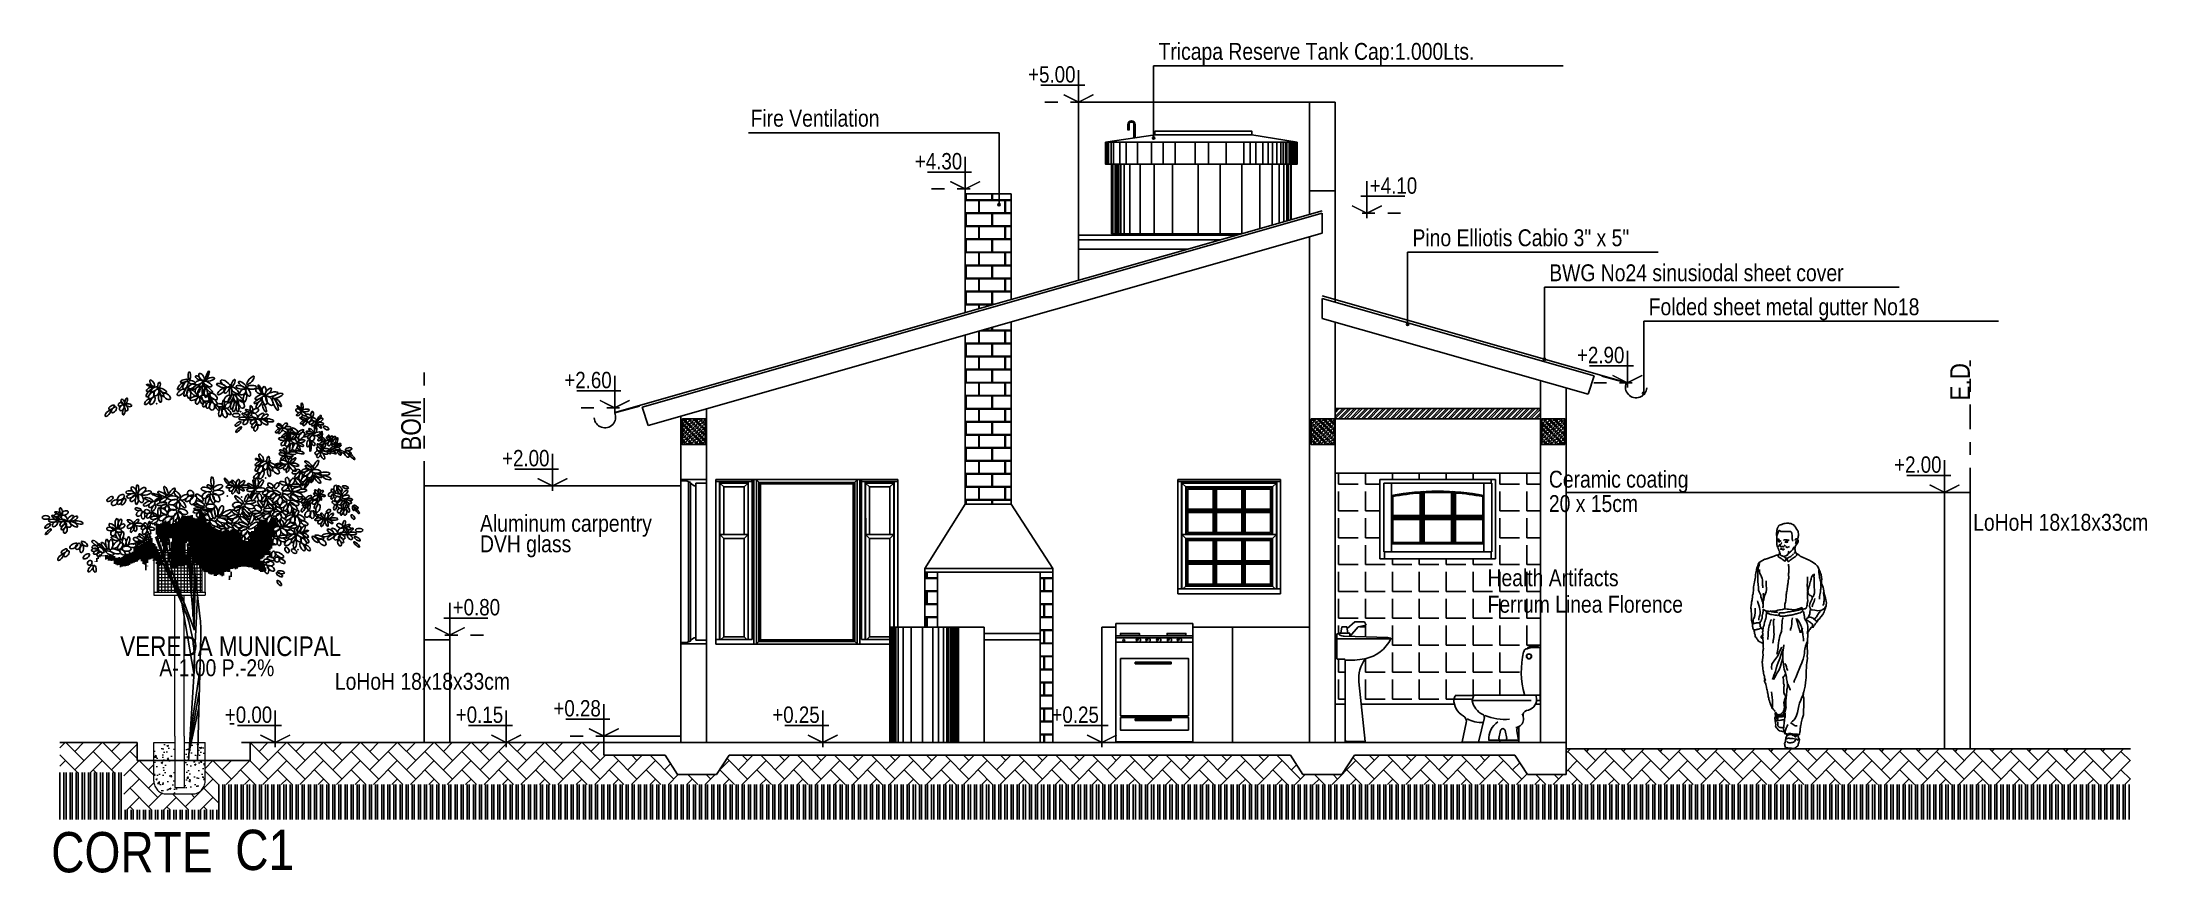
# Model space of a CAD drawing. Header units: millimetres. Extents: x 221 to 543, y -43 to 148.
# Drawn here: x 276.35 to 292.76, y 54.38 to 60.86 of the extents above; entities that cross this region are included whole.
import ezdxf
from ezdxf.enums import TextEntityAlignment as Align

# ---------------------------------------------------------------- set-up
doc = ezdxf.new("R2010")
doc.units = ezdxf.units.MM
for name, pattern in [('ACAD_ISO04W100', [30, 24, -3, 0, -3]), ('DASHED', [19.05, 12.7, -6.35]), ('HIDDEN2', [4.7625, 3.175, -1.5875])]:
    doc.linetypes.add(name, pattern=pattern)
for name, color, linetype in [('0-4', 4, 'Continuous'), ('10-M-A-100', 3, 'Continuous'), ('10-NIVELES EN CORTE', 7, 'Continuous'), ('10-SOLADOS', 15, 'Continuous'), ('13010100', 7, 'Continuous'), ('1301020', 4, 'Continuous'), ('1301050', 3, 'Continuous'), ('COL', 7, 'Continuous'), ('DET', 4, 'Continuous'), ('FINAS', 1, 'Continuous')]:
    doc.layers.add(name, color=color, linetype=linetype)
doc.styles.add('gardel', font='ARIALN.TTF')
doc.styles.add('NARROW', font='ARIALN.TTF')
pattern_1 = [(45, (-0.414862, 29.773187), (-0.0141421356, 0.0141421356), []), (45, (-0.400762, 29.773187), (-0.0141421356, 0.0141421356), [0.02, -0.01])]
pattern_2 = [(45, (-0.41486, 29.75082), (1e-17, 0.143684098), [0.3048, -0.1016]), (135, (-0.34302, 29.82266), (1e-17, 0.143684098), [0.3048, -0.1016])]

msp = doc.modelspace()

# ---------------------------------------------------------------- texts
at = {"color": 0, "style": 'NARROW'}
for s, height, p in [('Tricapa Reserve Tank Cap:1.000Lts.', 0.13148, (285.056, 60.718)), ('Fire Ventilation', 0.13148, (281.876, 60.197)), ('Pino Elliotis Cabio 3" x 5" ', 0.13148, (287.035, 59.265)), ('BWG No24 sinusiodal sheet cover', 0.13148, (288.101, 58.992)), ('Folded sheet metal gutter No18', 0.13148, (288.876, 58.727)), ('Ceramic coating', 0.13148, (288.098, 57.383)), ('20 x 15cm', 0.1315, (288.098, 57.193)), ('Aluminum carpentry', 0.13148, (279.767, 57.039)), ('LoHoH 18x18x33cm', 0.13148, (291.405, 57.047)), ('DVH glass', 0.1315, (279.767, 56.879)), ('Health Artifacts', 0.13148, (287.62, 56.614)), ('Ferrum Linea Florence', 0.13148, (287.62, 56.408)), ('VEREDA MUNICIPAL', 0.15289, (276.963, 56.07)), ('A-1.00 P.-2%%%', 0.13148, (277.268, 55.913)), ('LoHoH 18x18x33cm', 0.13148, (278.636, 55.807)), ('-', 0.131, (277.808, 55.491))]:
    msp.add_text(s, height=height, dxfattribs=at).set_placement(p)
for s, p in [('E.D', (291.379, 58.062)), ('BOM', (279.306, 57.671))]:
    msp.add_text(s, height=0.1529, rotation=90, dxfattribs=at).set_placement(p)
at = {"layer": '10-SOLADOS', "color": 7, "ltscale": 0.1, "style": 'gardel'}
for tag, p in [('CORTE', (277.054, 54.541)), ('C1', (278.089, 54.559))]:
    msp.add_attdef(tag, text='', height=0.314, dxfattribs=at).set_placement(p, align=Align.MIDDLE)

# ---------------------------------------------------------------- blocks, each defined once
blk = doc.blocks.new('PEVFN023')
at = {"linetype": 'Continuous'}
for points in [[(-0.0001, 0.9958), (-0.0006, 0.9965), (-0.0028, 0.9976), (-0.0037, 0.9979), (-0.0051, 0.9982), (-0.0068, 0.9993), (-0.0082, 0.9996), (-0.0101, 1.0004), (-0.0129, 1.0017), (-0.0141, 1.002), (-0.0167, 1.0024), (-0.0184, 1.0024), (-0.0225, 1.0027), (-0.0256, 1.0034), (-0.0279, 1.0034), (-0.0299, 1.0032), (-0.0324, 1.0032), (-0.038, 1.0026), (-0.0403, 1.0024), (-0.0422, 1.0017), (-0.0462, 1.0004), (-0.0485, 0.9998), (-0.0498, 0.9993), (-0.0523, 0.9982), (-0.0541, 0.9976), (-0.0574, 0.9967), (-0.0589, 0.9961), (-0.0613, 0.9953), (-0.0631, 0.9944), (-0.0647, 0.9936), (-0.0656, 0.993), (-0.0668, 0.9914), (-0.0672, 0.9903), (-0.0681, 0.9885), (-0.0698, 0.9854), (-0.0704, 0.9846), (-0.0717, 0.9818), (-0.0726, 0.9792), (-0.0729, 0.9781), (-0.0735, 0.9759), (-0.0737, 0.975), (-0.0743, 0.9726), (-0.0744, 0.972), (-0.0748, 0.9694), (-0.0749, 0.9668), (-0.0751, 0.9657), (-0.0751, 0.9646), (-0.0751, 0.9638), (-0.076, 0.961), (-0.076, 0.9609), (-0.0758, 0.9582), (-0.076, 0.9551), (-0.0763, 0.9502), (-0.0752, 0.9467), (-0.0749, 0.9435), (-0.0748, 0.9419), (-0.0748, 0.9396), (-0.0748, 0.9368), (-0.0748, 0.9339), (-0.0751, 0.9332), (-0.0755, 0.9326), (-0.0755, 0.9315), (-0.0748, 0.9298), (-0.0744, 0.9277), (-0.0741, 0.9266), (-0.0744, 0.925), (-0.0748, 0.9236), (-0.0749, 0.9224), (-0.0752, 0.9205), (-0.0754, 0.9185), (-0.0754, 0.9153), (-0.0755, 0.9139), (-0.0755, 0.9126), (-0.0755, 0.9098), (-0.0755, 0.9075), (-0.0751, 0.9063), (-0.074, 0.9045), (-0.0734, 0.9019), (-0.0729, 0.901), (-0.0721, 0.899), (-0.0715, 0.8974), (-0.0709, 0.8954), (-0.0687, 0.8934), (-0.0686, 0.8917), (-0.0682, 0.8903), (-0.0679, 0.8886), (-0.0673, 0.888), (-0.067, 0.8872), (-0.0662, 0.8862), (-0.0653, 0.8819), (-0.0644, 0.8808), (-0.0637, 0.8794), (-0.0634, 0.8783), (-0.0634, 0.8771), (-0.0631, 0.8745), (-0.0627, 0.8729), (-0.0627, 0.8718), (-0.0627, 0.8707), (-0.0627, 0.8689), (-0.0628, 0.867), (-0.0641, 0.8667), (-0.0645, 0.8662), (-0.0651, 0.8636), (-0.0675, 0.8634), (-0.0689, 0.8628), (-0.0699, 0.8622), (-0.0707, 0.8622), (-0.0721, 0.8616), (-0.0737, 0.8616), (-0.0758, 0.8614), (-0.0775, 0.8611), (-0.0794, 0.8603), (-0.0806, 0.8597), (-0.0822, 0.8591), (-0.0838, 0.8582), (-0.0861, 0.8566), (-0.0907, 0.8551), (-0.0934, 0.8546), (-0.0957, 0.8541), (-0.0985, 0.8529), (-0.1008, 0.852), (-0.1028, 0.8515), (-0.1048, 0.8507), (-0.1076, 0.8493), (-0.1111, 0.8479), (-0.1121, 0.8475), (-0.1152, 0.8467), (-0.1163, 0.8462), (-0.1194, 0.8453), (-0.1221, 0.8444), (-0.1241, 0.8433), (-0.127, 0.8436), (-0.1294, 0.8428), (-0.1317, 0.8419), (-0.1339, 0.8405), (-0.1359, 0.8388), (-0.139, 0.8372), (-0.1411, 0.8363), (-0.1486, 0.8312), (-0.1506, 0.8298), (-0.1526, 0.8288), (-0.1542, 0.8262), (-0.1557, 0.824), (-0.157, 0.822), (-0.1582, 0.8185), (-0.1599, 0.8141), (-0.1608, 0.8113), (-0.1636, 0.8053), (-0.1647, 0.7975), (-0.165, 0.7941), (-0.1669, 0.7882), (-0.1681, 0.7814), (-0.1692, 0.7756), (-0.1694, 0.7711), (-0.1703, 0.7642), (-0.1712, 0.7581), (-0.1726, 0.7502), (-0.1743, 0.7434), (-0.1759, 0.7336), (-0.1764, 0.7274), (-0.1778, 0.7195), (-0.1781, 0.7124), (-0.1788, 0.7043), (-0.1799, 0.6954), (-0.1804, 0.6931), (-0.1805, 0.6906), (-0.1804, 0.6896), (-0.1816, 0.6869), (-0.1826, 0.6849), (-0.1824, 0.6798), (-0.1827, 0.6762), (-0.1833, 0.6719), (-0.1844, 0.6685), (-0.185, 0.6633), (-0.1855, 0.6587), (-0.1858, 0.6571), (-0.1875, 0.6531), (-0.1875, 0.6494), (-0.1877, 0.6429), (-0.1881, 0.6402), (-0.1895, 0.636), (-0.1897, 0.6303), (-0.1899, 0.626), (-0.1894, 0.6211), (-0.1888, 0.6165), (-0.1886, 0.6128), (-0.1886, 0.61), (-0.188, 0.6041), (-0.1878, 0.5977), (-0.1875, 0.5914), (-0.1875, 0.589), (-0.1869, 0.5833), (-0.1875, 0.5771), (-0.1868, 0.572), (-0.1855, 0.5648), (-0.1843, 0.5597), (-0.1835, 0.5565), (-0.183, 0.5521), (-0.1827, 0.5492), (-0.1823, 0.5444), (-0.1819, 0.5408), (-0.181, 0.5372), (-0.1793, 0.534), (-0.179, 0.531), (-0.1785, 0.5304), (-0.1764, 0.5296), (-0.1756, 0.5296), (-0.1745, 0.5295), (-0.1726, 0.5295), (-0.1709, 0.5298), (-0.1689, 0.5301), (-0.168, 0.5302), (-0.1655, 0.5309), (-0.1635, 0.5309), (-0.1616, 0.5312), (-0.1591, 0.5321), (-0.1563, 0.5326), (-0.1543, 0.533), (-0.1529, 0.5333), (-0.1508, 0.5343), (-0.1487, 0.5355), (-0.1467, 0.5364), (-0.1444, 0.5371), (-0.1442, 0.5396), (-0.1453, 0.5405), (-0.147, 0.5422), (-0.1486, 0.543), (-0.1487, 0.5451), (-0.1489, 0.5479), (-0.1491, 0.5503), (-0.1495, 0.5535), (-0.1503, 0.5563), (-0.1511, 0.5579), (-0.1514, 0.5597), (-0.1519, 0.5606), (-0.1543, 0.5611), (-0.1565, 0.5613), (-0.1599, 0.5611), (-0.1618, 0.5606), (-0.1639, 0.5605), (-0.1658, 0.5603), (-0.1684, 0.5597), (-0.1705, 0.5591), (-0.1723, 0.5588), (-0.1754, 0.5582), (-0.1776, 0.5582), (-0.1804, 0.5565)], [(-0.0029, 0.9235), (-0.0039, 0.9253), (-0.0046, 0.927), (-0.0048, 0.9283), (-0.0054, 0.9301), (-0.006, 0.9323), (-0.0067, 0.9377), (-0.0068, 0.9408), (-0.0071, 0.9453), (-0.0071, 0.95), (-0.0077, 0.9556), (-0.0087, 0.959), (-0.0093, 0.9616), (-0.0098, 0.9633), (-0.0122, 0.966), (-0.016, 0.9668), (-0.0198, 0.9666), (-0.0253, 0.9663), (-0.0287, 0.9666), (-0.034, 0.9666), (-0.0411, 0.9668), (-0.044, 0.9668), (-0.0487, 0.9668), (-0.0515, 0.9664), (-0.0577, 0.9663), (-0.0591, 0.9674), (-0.065, 0.9714), (-0.0675, 0.9688), (-0.0675, 0.9683), (-0.0676, 0.9668), (-0.0693, 0.9613), (-0.0706, 0.9592), (-0.0712, 0.9539), (-0.0732, 0.9483)], [(0.0186, 0.9346), (0.0189, 0.9362), (0.0199, 0.9391), (0.0205, 0.9446), (0.0216, 0.9489), (0.0219, 0.9523), (0.0217, 0.9559), (0.0194, 0.9621), (0.0192, 0.9666), (0.0183, 0.9694), (0.0134, 0.9759), (0.0096, 0.9823), (0.0076, 0.9858), (0.0033, 0.991), (0.0014, 0.9936), (-0.0015, 0.9972)], [(-0.0644, 0.9314), (-0.0647, 0.9315), (-0.065, 0.932), (-0.0659, 0.9322), (-0.0682, 0.932), (-0.0699, 0.9317), (-0.0713, 0.9311), (-0.073, 0.9301), (-0.0741, 0.9295)], [(0.014, 0.8653), (0.0137, 0.8627), (0.0124, 0.8603), (0.0109, 0.8583), (0.0089, 0.8563), (0.0064, 0.8546), (0.0036, 0.8524), (-0.0008, 0.8493), (-0.0034, 0.8475), (-0.0071, 0.8447), (-0.0108, 0.8427), (-0.0158, 0.8386), (-0.0198, 0.8351), (-0.0226, 0.8338), (-0.0248, 0.8335), (-0.0254, 0.8332), (-0.0264, 0.8355), (-0.0274, 0.8382), (-0.0291, 0.8416), (-0.031, 0.8433), (-0.0323, 0.8447), (-0.0326, 0.8454), (-0.0335, 0.8445), (-0.0344, 0.8434), (-0.0352, 0.8416), (-0.0358, 0.8394), (-0.0377, 0.8349), (-0.0391, 0.8341), (-0.0409, 0.8358), (-0.0434, 0.8374), (-0.0454, 0.8386), (-0.0484, 0.8409), (-0.0527, 0.8447), (-0.056, 0.8472), (-0.0597, 0.8487), (-0.063, 0.8506), (-0.0653, 0.8527), (-0.0672, 0.8544), (-0.0687, 0.8563), (-0.0699, 0.8588), (-0.0704, 0.8603)], [(-0.0571, 0.9227), (-0.0582, 0.9246), (-0.0606, 0.9255), (-0.062, 0.9253), (-0.0631, 0.9253), (-0.065, 0.9255), (-0.0682, 0.9246), (-0.0698, 0.9246), (-0.0689, 0.9242), (-0.0672, 0.9235), (-0.0651, 0.9242), (-0.0637, 0.9246), (-0.0603, 0.925)], [(-0.062, 0.9104), (-0.0633, 0.9069), (-0.0645, 0.9045), (-0.0654, 0.9019), (-0.0668, 0.9007), (-0.0687, 0.9002), (-0.0692, 0.9002)], [(-0.0611, 0.9216), (-0.0622, 0.9208), (-0.0633, 0.9205), (-0.0647, 0.9201), (-0.0651, 0.9201), (-0.0672, 0.9198)], [(-0.0001, 0.8659), (-0.0032, 0.8638), (-0.0087, 0.8594), (-0.0132, 0.856), (-0.016, 0.8544), (-0.0225, 0.8507), (-0.0251, 0.8495), (-0.0276, 0.8486), (-0.0299, 0.8475), (-0.0318, 0.8478), (-0.0368, 0.8498), (-0.0391, 0.8515), (-0.0428, 0.854), (-0.0456, 0.8574), (-0.0461, 0.8579), (-0.049, 0.8575), (-0.0557, 0.86), (-0.0583, 0.8617), (-0.0602, 0.8644), (-0.0602, 0.8676), (-0.0614, 0.8709)], [(-0.0578, 0.9103), (-0.0582, 0.9083), (-0.0583, 0.9053), (-0.06, 0.9036), (-0.0599, 0.9022), (-0.0583, 0.9004), (-0.0582, 0.899), (-0.0575, 0.8982), (-0.0568, 0.898), (-0.0555, 0.8973), (-0.0543, 0.8982), (-0.0527, 0.899), (-0.0515, 0.8996), (-0.0493, 0.8993), (-0.0467, 0.8985), (-0.0445, 0.8985), (-0.0431, 0.8991), (-0.0419, 0.9008), (-0.0409, 0.9033), (-0.0405, 0.9047), (-0.0406, 0.9056), (-0.0416, 0.9066), (-0.0426, 0.9075)], [(-0.0594, 0.8881), (-0.0588, 0.8883), (-0.0569, 0.8889), (-0.0547, 0.889), (-0.0518, 0.8884), (-0.0499, 0.8883), (-0.0468, 0.8881), (-0.0436, 0.8881), (-0.0416, 0.8873), (-0.0448, 0.885), (-0.0457, 0.885), (-0.047, 0.8847), (-0.0484, 0.885), (-0.0502, 0.8859), (-0.052, 0.8873), (-0.0529, 0.8878), (-0.0541, 0.8881), (-0.0554, 0.8883), (-0.0566, 0.8887), (-0.0575, 0.8893)], [(-0.0572, 0.91), (-0.0563, 0.9112), (-0.0554, 0.9125), (-0.0543, 0.9139), (-0.0535, 0.9159), (-0.0529, 0.9171)], [(-0.0467, 0.8555), (-0.0447, 0.8558), (-0.0392, 0.8568), (-0.0346, 0.858), (-0.0296, 0.8617), (-0.0267, 0.8661)], [(-0.0448, 0.9286), (-0.0442, 0.9286), (-0.0423, 0.9292), (-0.0405, 0.9297), (-0.0377, 0.93), (-0.0355, 0.9301), (-0.0341, 0.93), (-0.0323, 0.9292), (-0.0285, 0.9287), (-0.027, 0.9284), (-0.025, 0.9283), (-0.0237, 0.9283), (-0.022, 0.928), (-0.0198, 0.9283)], [(-0.042, 0.0767), (-0.0405, 0.0737), (-0.0391, 0.0697), (-0.0386, 0.0672), (-0.036, 0.0674), (-0.0316, 0.0683), (-0.0281, 0.068), (-0.0276, 0.0669), (-0.0298, 0.0619), (-0.0304, 0.0581), (-0.0312, 0.0546), (-0.0355, 0.0494), (-0.035, 0.0429), (-0.0378, 0.0405), (-0.0352, 0.0401), (-0.0361, 0.0362), (-0.0364, 0.0335), (-0.0383, 0.03), (-0.0408, 0.0235), (-0.0395, 0.0196), (-0.0392, 0.0151), (-0.0385, 0.0115), (-0.0368, 0.0073), (-0.033, 0.0047), (-0.0282, 0.0047), (-0.0257, 0.0047), (-0.0205, 0.0045), (-0.0188, 0.0044), (-0.0163, 0.0042), (-0.0129, 0.0038), (-0.0099, 0.0033), (-0.0036, 0.0019), (0.0017, 0.0024), (0.0054, 0.0044), (0.0092, 0.0066), (0.0127, 0.0097), (0.0166, 0.0134), (0.0179, 0.0146), (0.0194, 0.0174), (0.0202, 0.021), (0.0213, 0.025), (0.0233, 0.0298), (0.0239, 0.0345), (0.0248, 0.0415), (0.0264, 0.0402), (0.0247, 0.0458), (0.0213, 0.0461), (0.0214, 0.052), (0.0205, 0.0563), (0.0179, 0.0573), (0.0174, 0.0635), (0.0236, 0.0629), (0.0239, 0.0633), (0.0255, 0.0667), (0.0261, 0.0684), (0.0265, 0.0705), (0.0268, 0.0716), (0.0276, 0.0737), (0.0279, 0.0765), (0.0281, 0.0799), (0.0287, 0.0843), (0.0289, 0.0885), (0.0293, 0.0925), (0.0296, 0.0954), (0.0303, 0.099), (0.0307, 0.1035), (0.0313, 0.1068), (0.0327, 0.1123), (0.0335, 0.117), (0.0349, 0.1218), (0.0366, 0.1286), (0.038, 0.1348), (0.0391, 0.1386), (0.0407, 0.1431), (0.0419, 0.1477), (0.0431, 0.1517), (0.043, 0.1589), (0.043, 0.1696), (0.0439, 0.1772), (0.0448, 0.1849), (0.0458, 0.1916), (0.0458, 0.2003), (0.0455, 0.2071), (0.0452, 0.2143), (0.0448, 0.2223), (0.0445, 0.2257), (0.0428, 0.2349), (0.0421, 0.2402), (0.0421, 0.2489), (0.0444, 0.2538), (0.047, 0.2619), (0.0481, 0.2673), (0.0503, 0.2793), (0.0531, 0.2949), (0.0538, 0.3056), (0.0557, 0.318), (0.0552, 0.3269), (0.0555, 0.3387), (0.0549, 0.3456), (0.0565, 0.3641), (0.0566, 0.3691), (0.0574, 0.3736), (0.0582, 0.3833), (0.0594, 0.393), (0.0607, 0.4041), (0.0605, 0.4105), (0.0613, 0.4277), (0.061, 0.4334), (0.0605, 0.4496), (0.06, 0.4567), (0.0616, 0.4758), (0.0616, 0.4801), (0.0621, 0.491), (0.0622, 0.4992), (0.0624, 0.5126), (0.0627, 0.5172), (0.0649, 0.52), (0.0673, 0.5248), (0.0694, 0.5281), (0.0717, 0.5316), (0.0746, 0.5355), (0.0777, 0.5402), (0.0802, 0.5409), (0.0833, 0.5419), (0.0847, 0.5403), (0.0872, 0.5409), (0.0887, 0.5437), (0.0901, 0.5487), (0.0934, 0.552), (0.0973, 0.5572), (0.1002, 0.5606), (0.1036, 0.5645), (0.1084, 0.5748), (0.1129, 0.5769), (0.1164, 0.5807), (0.1212, 0.5869), (0.1298, 0.5982), (0.1322, 0.6042), (0.1354, 0.6098), (0.1376, 0.6148), (0.139, 0.6193), (0.1407, 0.6253), (0.1415, 0.6292), (0.1441, 0.6367), (0.1444, 0.6422), (0.1455, 0.6475), (0.1441, 0.6574), (0.143, 0.6623), (0.1407, 0.67), (0.1396, 0.6743), (0.1362, 0.6854), (0.1356, 0.6925), (0.1336, 0.7013), (0.1323, 0.7114), (0.1316, 0.7182), (0.1286, 0.7257), (0.1267, 0.73), (0.1241, 0.7353), (0.1232, 0.7477), (0.1244, 0.755), (0.1238, 0.7629), (0.1222, 0.7732), (0.1182, 0.7837), (0.1176, 0.7865), (0.1137, 0.7966), (0.1098, 0.8036), (0.1083, 0.8076), (0.1043, 0.8132), (0.0962, 0.8216), (0.0861, 0.8284), (0.0785, 0.8338), (0.0695, 0.8388), (0.0652, 0.8399), (0.0616, 0.842), (0.0532, 0.8461), (0.0444, 0.8499), (0.0388, 0.8517), (0.0351, 0.8532), (0.0287, 0.8571), (0.0239, 0.861), (0.0177, 0.8665), (0.0129, 0.8656), (0.0123, 0.8693), (0.0085, 0.8746), (0.0071, 0.8797), (0.0062, 0.8821), (0.0064, 0.8844), (0.0056, 0.8886), (0.0058, 0.8909), (0.0061, 0.8945), (0.0064, 0.899), (0.0078, 0.9024), (0.0104, 0.9073), (0.0118, 0.9087), (0.0154, 0.9128), (0.0172, 0.9149), (0.0199, 0.9199), (0.0203, 0.9222), (0.0197, 0.9252), (0.0165, 0.9318), (0.0168, 0.9336), (0.014, 0.9332), (0.0103, 0.9331), (0.0081, 0.9309), (0.0064, 0.9286), (0.0058, 0.9275)], [(-0.0385, 0.9204), (-0.038, 0.9196), (-0.0358, 0.9188), (-0.0326, 0.9182), (-0.0318, 0.9185), (-0.0304, 0.9187), (-0.0282, 0.9184), (-0.0262, 0.9184)], [(-0.0371, 0.9202), (-0.0361, 0.9205), (-0.0349, 0.9218), (-0.0332, 0.9229), (-0.0318, 0.9229), (-0.0309, 0.9225), (-0.0295, 0.9221), (-0.0276, 0.9222), (-0.026, 0.9224), (-0.024, 0.9222)], [(-0.0358, 0.9018), (-0.0344, 0.9007), (-0.034, 0.8991), (-0.0333, 0.8976), (-0.0329, 0.8968), (-0.0326, 0.8963), (-0.0288, 0.8957), (-0.0271, 0.8959), (-0.0259, 0.8965), (-0.0222, 0.898), (-0.0191, 0.8993)], [(-0.0285, 0.8624), (-0.0281, 0.8627), (-0.0273, 0.8634), (-0.0259, 0.8651), (-0.0243, 0.8679), (-0.0236, 0.8696), (-0.0231, 0.872), (-0.0226, 0.8743), (-0.0217, 0.8791)], [(-0.0209, 0.8692), (-0.0191, 0.8712), (-0.0169, 0.8737), (-0.0152, 0.8755), (-0.0118, 0.879), (-0.0104, 0.8803), (-0.0081, 0.8821), (-0.0053, 0.8853), (-0.002, 0.8901), (0.0005, 0.8963), (0.0011, 0.8987)], [(0.0061, 0.876), (0.0061, 0.8751), (0.0042, 0.8712), (0.0022, 0.8687)], [(0.0092, 0.921), (0.0104, 0.9221), (0.0109, 0.9233), (0.0115, 0.9242), (0.0134, 0.9255), (0.0137, 0.9242), (0.0141, 0.9224), (0.0134, 0.919), (0.0121, 0.9174), (0.0106, 0.9153), (0.0081, 0.9137), (0.0089, 0.9159), (0.0093, 0.9176), (0.0095, 0.9188), (0.0096, 0.9201), (0.0096, 0.9208)], [(-0.1522, 0.8237), (-0.1537, 0.8175), (-0.1556, 0.8101), (-0.1574, 0.8011), (-0.1585, 0.7868), (-0.1588, 0.7805), (-0.1585, 0.766), (-0.1587, 0.7564), (-0.1588, 0.7438), (-0.1576, 0.7305), (-0.1568, 0.7176), (-0.1556, 0.7061), (-0.1531, 0.6979), (-0.1483, 0.6889), (-0.1464, 0.6833), (-0.1452, 0.6765), (-0.1429, 0.6685), (-0.1415, 0.6644), (-0.1388, 0.6545), (-0.1384, 0.6531)], [(-0.1523, 0.7974), (-0.1523, 0.7963), (-0.1523, 0.7941), (-0.1519, 0.7879), (-0.1503, 0.7817), (-0.1486, 0.7774), (-0.1455, 0.7718), (-0.1438, 0.7688), (-0.1422, 0.7648), (-0.1399, 0.7573), (-0.139, 0.7522), (-0.1384, 0.7471), (-0.1384, 0.7431), (-0.1384, 0.7389), (-0.1382, 0.733), (-0.1382, 0.7285), (-0.1377, 0.7243), (-0.1373, 0.72), (-0.1371, 0.7167)], [(-0.0226, 0.8219), (-0.0225, 0.8202), (-0.0225, 0.818), (-0.0225, 0.8157), (-0.0219, 0.811), (-0.0219, 0.8095), (-0.0219, 0.8064), (-0.0219, 0.8045), (-0.0217, 0.8023), (-0.0215, 0.7997), (-0.0208, 0.7922), (-0.022, 0.7846), (-0.0226, 0.7798), (-0.0223, 0.7758), (-0.0228, 0.7738), (-0.0223, 0.769), (-0.0222, 0.7662), (-0.0222, 0.762), (-0.0219, 0.7587), (-0.0229, 0.7549), (-0.0239, 0.7468), (-0.0243, 0.7442), (-0.0248, 0.7386), (-0.0254, 0.7356), (-0.0259, 0.7316), (-0.0268, 0.7259), (-0.0278, 0.72), (-0.0285, 0.7139), (-0.0293, 0.7079), (-0.0307, 0.7009), (-0.0315, 0.6972), (-0.0324, 0.6913), (-0.033, 0.6864), (-0.033, 0.6795), (-0.0338, 0.6712), (-0.0344, 0.6652), (-0.0355, 0.6581), (-0.0363, 0.6523), (-0.0378, 0.6478), (-0.0388, 0.6432), (-0.0388, 0.6391), (-0.0388, 0.6322), (-0.0388, 0.626), (-0.0391, 0.6224)], [(0.0624, 0.702), (0.0621, 0.7054), (0.0619, 0.71), (0.0618, 0.7136), (0.0608, 0.7206), (0.0605, 0.7237), (0.0602, 0.7282), (0.0602, 0.7322), (0.0616, 0.7387), (0.0616, 0.7432), (0.0611, 0.7514), (0.0608, 0.757), (0.061, 0.7653)], [(0.0636, 0.7038), (0.0644, 0.7071), (0.0658, 0.7125), (0.068, 0.7207), (0.0689, 0.7237), (0.0697, 0.7285), (0.0711, 0.7347), (0.0729, 0.7409), (0.0743, 0.7446), (0.0763, 0.7508), (0.0779, 0.7552), (0.078, 0.7566), (0.0783, 0.7576), (0.0796, 0.7632), (0.0856, 0.7724), (0.0864, 0.7747)], [(0.0858, 0.6748), (0.0867, 0.6765), (0.0875, 0.6779), (0.0884, 0.6799), (0.0894, 0.6821), (0.0901, 0.6841), (0.0908, 0.6874), (0.0912, 0.6889), (0.092, 0.6923), (0.0923, 0.6956), (0.0928, 0.699), (0.0926, 0.7018), (0.0925, 0.7063), (0.0922, 0.7103), (0.0917, 0.7158), (0.0912, 0.7218), (0.0909, 0.7279), (0.0906, 0.7322), (0.0906, 0.7359), (0.0904, 0.7395), (0.0909, 0.7487), (0.0909, 0.7559), (0.0909, 0.7575), (0.0904, 0.7601), (0.0904, 0.7618), (0.0901, 0.7643), (0.0906, 0.7708), (0.0912, 0.778)], [(0.1115, 0.7952), (0.1115, 0.7941), (0.1115, 0.7926), (0.1115, 0.7905), (0.1114, 0.7891), (0.1115, 0.7877), (0.1119, 0.7846), (0.1122, 0.7823), (0.1125, 0.7795), (0.1129, 0.7767), (0.1137, 0.7738), (0.1139, 0.7724), (0.114, 0.7708), (0.1142, 0.7685), (0.1148, 0.7649), (0.1153, 0.7615), (0.1165, 0.7573), (0.1181, 0.7513), (0.1187, 0.7474), (0.1199, 0.7401), (0.1204, 0.7355), (0.1207, 0.7311), (0.1212, 0.7266), (0.1215, 0.7218), (0.121, 0.7182), (0.1202, 0.712), (0.1196, 0.7069), (0.119, 0.7009), (0.1187, 0.6981), (0.1171, 0.6903), (0.116, 0.6846), (0.1157, 0.6832), (0.1151, 0.6776), (0.1143, 0.6712), (0.1143, 0.6663)], [(-0.1546, 0.5727), (-0.1545, 0.5757), (-0.1542, 0.5797), (-0.1528, 0.5858), (-0.1509, 0.5942), (-0.1495, 0.6018), (-0.1491, 0.6117), (-0.1501, 0.6205), (-0.1517, 0.6286), (-0.1545, 0.6391), (-0.1587, 0.6525), (-0.1608, 0.6585)], [(-0.123, 0.746), (-0.1228, 0.7459), (-0.1224, 0.7414), (-0.1219, 0.7335), (-0.1219, 0.7291), (-0.1216, 0.7229), (-0.1213, 0.7169), (-0.1202, 0.7082), (-0.1222, 0.6982), (-0.1258, 0.6905), (-0.1294, 0.6813), (-0.1306, 0.6726), (-0.1326, 0.6644), (-0.1349, 0.657), (-0.1366, 0.6494), (-0.1374, 0.6453)], [(-0.1371, 0.6273), (-0.137, 0.6291), (-0.136, 0.6336), (-0.1359, 0.6387), (-0.1359, 0.643), (-0.1357, 0.6475), (-0.1349, 0.6584), (-0.1345, 0.6619), (-0.134, 0.666), (-0.134, 0.6739), (-0.1345, 0.6826), (-0.1349, 0.6878), (-0.1349, 0.6906), (-0.1345, 0.6882), (-0.1342, 0.6826), (-0.1334, 0.681)], [(0.0645, 0.6968), (0.0644, 0.6978), (0.0642, 0.6992), (0.0642, 0.7006), (0.0636, 0.7007), (0.0624, 0.7006), (0.0613, 0.6985), (0.0613, 0.6968), (0.0613, 0.695), (0.0613, 0.693), (0.0613, 0.6916), (0.0616, 0.6863), (0.0607, 0.6821), (0.0616, 0.6784), (0.0616, 0.675), (0.0613, 0.6714), (0.0616, 0.6678), (0.0622, 0.661), (0.0625, 0.6576), (0.0618, 0.6543), (0.0616, 0.6514), (0.0605, 0.647), (0.0596, 0.6391), (0.059, 0.6345), (0.0565, 0.6289), (0.0549, 0.6266), (0.0534, 0.6238), (0.0526, 0.6235), (0.0517, 0.6232), (0.05, 0.6232), (0.0475, 0.623), (0.0462, 0.6228), (0.0416, 0.6219), (0.0386, 0.6224), (0.0366, 0.6221), (0.0376, 0.6213), (0.0394, 0.6197), (0.0394, 0.6171), (0.0399, 0.6149), (0.0405, 0.6146), (0.0414, 0.6131), (0.0427, 0.6104), (0.0434, 0.6089), (0.0447, 0.6049), (0.045, 0.6038), (0.0455, 0.6008), (0.0461, 0.5976), (0.0467, 0.5931), (0.0476, 0.5898), (0.0483, 0.5873), (0.0487, 0.5824), (0.0487, 0.5819), (0.05, 0.5779), (0.0504, 0.5751), (0.0506, 0.5737), (0.052, 0.574), (0.0552, 0.5755), (0.0571, 0.5769), (0.0585, 0.5779), (0.059, 0.5791), (0.0605, 0.5817), (0.0624, 0.5825), (0.0638, 0.5836), (0.0658, 0.5858), (0.0661, 0.5897), (0.0672, 0.5911), (0.0707, 0.596), (0.0711, 0.601), (0.0723, 0.6064), (0.0732, 0.6101), (0.0723, 0.6137), (0.0725, 0.6173), (0.0743, 0.6191), (0.0762, 0.6191), (0.0748, 0.623), (0.0731, 0.6273), (0.072, 0.6309), (0.0709, 0.6339), (0.0704, 0.637), (0.0714, 0.6435), (0.0718, 0.6452), (0.0729, 0.6481), (0.0743, 0.6519), (0.0766, 0.6559), (0.0773, 0.6573), (0.0783, 0.6595), (0.0797, 0.6619), (0.0818, 0.6672), (0.0824, 0.6739), (0.0819, 0.6782), (0.0793, 0.6793), (0.0762, 0.6816), (0.0718, 0.6827), (0.0692, 0.6844), (0.0676, 0.6864), (0.0659, 0.6902), (0.0649, 0.6936)], [(0.0943, 0.6689), (0.0925, 0.6632), (0.0906, 0.6548), (0.0883, 0.6495), (0.0853, 0.6436), (0.0815, 0.6326), (0.0813, 0.6322)], [(0.1309, 0.6373), (0.1316, 0.6412), (0.1333, 0.6452), (0.1339, 0.6483), (0.1342, 0.6534), (0.1347, 0.6588), (0.1347, 0.6633), (0.1353, 0.6683), (0.1353, 0.6706), (0.1348, 0.6779), (0.1339, 0.6823), (0.1333, 0.6875), (0.1323, 0.6889), (0.1326, 0.6944), (0.1337, 0.6968)], [(-0.1796, 0.5613), (-0.1801, 0.5624), (-0.1801, 0.567), (-0.1796, 0.5724), (-0.1781, 0.5786), (-0.1762, 0.5836), (-0.1728, 0.5934), (-0.1711, 0.6061), (-0.1705, 0.6131), (-0.1705, 0.6197), (-0.1709, 0.6264)], [(-0.1514, 0.5605), (-0.1509, 0.5605), (-0.1497, 0.5603), (-0.1492, 0.5603), (-0.1491, 0.5611), (-0.1486, 0.5622), (-0.1484, 0.5639), (-0.1484, 0.565), (-0.1484, 0.5669), (-0.1481, 0.5669), (-0.1467, 0.5673), (-0.145, 0.5686), (-0.1444, 0.57), (-0.1439, 0.571), (-0.1435, 0.5726), (-0.1435, 0.5734), (-0.1432, 0.5748), (-0.143, 0.5757), (-0.1422, 0.5774), (-0.1416, 0.5777), (-0.141, 0.5782), (-0.1407, 0.5797), (-0.1405, 0.58), (-0.1402, 0.5813), (-0.1401, 0.5839), (-0.1401, 0.5844), (-0.1401, 0.587), (-0.1399, 0.589), (-0.1399, 0.5907), (-0.1399, 0.5918), (-0.1399, 0.5943), (-0.1399, 0.5952), (-0.1398, 0.596), (-0.1376, 0.5987), (-0.1368, 0.6021), (-0.1363, 0.605), (-0.1363, 0.6073), (-0.1357, 0.6097), (-0.1357, 0.6115), (-0.1354, 0.6129), (-0.1353, 0.614), (-0.1351, 0.616), (-0.1349, 0.6177), (-0.1349, 0.619), (-0.1345, 0.6213), (-0.1339, 0.6205), (-0.1332, 0.6197), (-0.1318, 0.6184), (-0.1303, 0.6171), (-0.1273, 0.6152), (-0.1269, 0.6152), (-0.1252, 0.6148), (-0.1233, 0.6139), (-0.1216, 0.6117), (-0.1196, 0.6106), (-0.1193, 0.6104), (-0.1207, 0.6081), (-0.1207, 0.6063), (-0.1208, 0.6047), (-0.1208, 0.6033), (-0.1211, 0.6013), (-0.1213, 0.5994), (-0.1216, 0.5954), (-0.1216, 0.5948), (-0.1218, 0.5935), (-0.1224, 0.589), (-0.1227, 0.5869), (-0.1228, 0.5848), (-0.1233, 0.5828), (-0.1244, 0.5796), (-0.1252, 0.576), (-0.1259, 0.5734), (-0.1264, 0.571), (-0.1272, 0.5692), (-0.1289, 0.5637), (-0.1297, 0.5602), (-0.1306, 0.5554), (-0.1318, 0.5501), (-0.1325, 0.5472), (-0.1348, 0.5408), (-0.1359, 0.536), (-0.1371, 0.5299), (-0.138, 0.531), (-0.139, 0.5324), (-0.1401, 0.5337), (-0.1422, 0.5355), (-0.1433, 0.5369)], [(-0.0678, 0.5942), (-0.0707, 0.5931), (-0.0754, 0.5945), (-0.0796, 0.5948), (-0.0841, 0.5954), (-0.0896, 0.5959), (-0.0968, 0.5973), (-0.1016, 0.598), (-0.1058, 0.5994), (-0.109, 0.601), (-0.1142, 0.6039), (-0.116, 0.605), (-0.1177, 0.6063), (-0.1191, 0.6072)], [(-0.119, 0.6135), (-0.1132, 0.6121), (-0.1103, 0.6115), (-0.1047, 0.6117), (-0.0966, 0.6118), (-0.0909, 0.6121), (-0.0867, 0.6123), (-0.0782, 0.6145), (-0.0703, 0.6165), (-0.0628, 0.6179), (-0.0578, 0.6191), (-0.0502, 0.6205), (-0.0451, 0.6215), (-0.0383, 0.6224), (-0.0282, 0.6221), (-0.0237, 0.6219), (-0.0147, 0.6204), (-0.0091, 0.6196), (-0.0059, 0.6191), (0.0028, 0.6188), (0.009, 0.6197), (0.0166, 0.6219), (0.0206, 0.6232), (0.0259, 0.6239), (0.0326, 0.6277), (0.0374, 0.6286), (0.0368, 0.6241), (0.034, 0.6219), (0.0298, 0.6196), (0.0255, 0.6185), (0.0216, 0.6176), (0.0177, 0.6168), (0.0143, 0.6156), (0.0085, 0.6143), (0.0022, 0.6129), (-0.0043, 0.6118), (-0.0157, 0.6101), (-0.0209, 0.6095), (-0.0245, 0.609), (-0.029, 0.6084), (-0.036, 0.6067), (-0.0422, 0.605), (-0.0454, 0.6044), (-0.0537, 0.6045), (-0.0603, 0.6045), (-0.0613, 0.6045), (-0.0633, 0.6044), (-0.0644, 0.601), (-0.0644, 0.598), (-0.0637, 0.594), (-0.0637, 0.5918), (-0.0633, 0.5915), (-0.0582, 0.5898), (-0.0561, 0.5897), (-0.0518, 0.5898), (-0.0481, 0.5898), (-0.0395, 0.5909), (-0.0366, 0.5914), (-0.0304, 0.5921), (-0.0274, 0.5929), (-0.0214, 0.5938), (-0.0177, 0.5942), (-0.0104, 0.5952), (-0.0088, 0.5955), (-0.0037, 0.5965), (0.0003, 0.5976), (0.0048, 0.5988), (0.009, 0.6004), (0.013, 0.601), (0.0217, 0.603), (0.0281, 0.6052), (0.0327, 0.608), (0.0376, 0.6115), (0.0393, 0.6139), (0.041, 0.6156)], [(-0.0997, 0.5757), (-0.1005, 0.5745), (-0.1019, 0.5712), (-0.103, 0.5676), (-0.1042, 0.5624), (-0.1061, 0.5561), (-0.1076, 0.5515), (-0.109, 0.5472), (-0.1103, 0.5414), (-0.1117, 0.533), (-0.1123, 0.5293), (-0.1126, 0.5188), (-0.1126, 0.5132), (-0.1129, 0.506), (-0.1134, 0.5003), (-0.1142, 0.4935), (-0.1149, 0.4873)], [(-0.0699, 0.6069), (-0.071, 0.6072), (-0.0744, 0.6076), (-0.08, 0.6083), (-0.0867, 0.6087), (-0.0914, 0.6092), (-0.0969, 0.6101), (-0.1016, 0.6118), (-0.1056, 0.6145)], [(-0.0858, 0.5782), (-0.0889, 0.572), (-0.089, 0.5687), (-0.0892, 0.5639), (-0.0898, 0.556), (-0.09, 0.553), (-0.0886, 0.543), (-0.0884, 0.5399), (-0.0881, 0.5349), (-0.0876, 0.5268), (-0.0876, 0.5225), (-0.0875, 0.5185), (-0.0873, 0.5091), (-0.0879, 0.5017), (-0.0887, 0.4963), (-0.0901, 0.4871), (-0.0906, 0.4843), (-0.0915, 0.4784), (-0.0924, 0.4708)], [(-0.0484, 0.5839), (-0.0489, 0.5799), (-0.0498, 0.5765), (-0.0506, 0.5706), (-0.0516, 0.5625), (-0.0518, 0.5585), (-0.0523, 0.5515), (-0.0523, 0.5484), (-0.0529, 0.5408), (-0.0532, 0.534), (-0.0535, 0.5275), (-0.054, 0.5223), (-0.0544, 0.5189)], [(-0.0057, 0.5824), (-0.0073, 0.5774), (-0.0082, 0.5713), (-0.0079, 0.5648), (-0.0085, 0.5554), (-0.0094, 0.5453), (-0.0113, 0.5392), (-0.0136, 0.5326), (-0.0147, 0.5271)], [(0.0116, 0.5797), (0.0123, 0.5735), (0.0137, 0.5713), (0.016, 0.5661), (0.0169, 0.5619), (0.0189, 0.5546), (0.0197, 0.5487), (0.0211, 0.544), (0.0217, 0.5408), (0.0237, 0.5358), (0.0259, 0.5282), (0.0268, 0.5248), (0.0286, 0.5164)], [(0.0132, 0.58), (0.0143, 0.5763), (0.0157, 0.5763), (0.0208, 0.5701), (0.0245, 0.5647), (0.0289, 0.5569), (0.0323, 0.5481), (0.0346, 0.5423), (0.0369, 0.5347), (0.0372, 0.5288), (0.0386, 0.5219), (0.0405, 0.5116), (0.0408, 0.5088), (0.0424, 0.4967), (0.043, 0.491), (0.0434, 0.4851), (0.0441, 0.4798)], [(0.0604, 0.5135), (0.0604, 0.515), (0.0611, 0.5181), (0.0618, 0.5226), (0.0625, 0.5278), (0.0635, 0.5323), (0.0633, 0.5383), (0.063, 0.5409), (0.0622, 0.5459), (0.0611, 0.552), (0.0597, 0.5585), (0.0571, 0.5647), (0.0537, 0.5704), (0.0514, 0.5745)], [(0.0835, 0.5409), (0.0838, 0.5454), (0.0838, 0.5481), (0.0836, 0.5529), (0.0819, 0.5563), (0.0783, 0.5594), (0.0743, 0.5625), (0.0709, 0.5647), (0.0675, 0.5669), (0.0644, 0.5693), (0.0605, 0.5713), (0.0571, 0.5723), (0.0545, 0.5729)], [(0.0704, 0.5861), (0.0739, 0.5859), (0.0785, 0.5847), (0.0828, 0.5834), (0.0878, 0.5807), (0.0901, 0.5774), (0.0926, 0.5749), (0.0963, 0.5718), (0.0979, 0.5704), (0.0998, 0.5684), (0.1013, 0.5669)], [(0.0796, 0.6168), (0.0858, 0.6184), (0.0937, 0.6176), (0.1007, 0.6156), (0.1077, 0.6145), (0.1165, 0.6149), (0.1215, 0.6159), (0.1263, 0.6179), (0.1314, 0.6208), (0.1362, 0.6241), (0.1392, 0.6295), (0.1419, 0.6351), (0.1427, 0.6363)], [(0.0928, 0.5779), (0.0932, 0.5779), (0.0965, 0.5817), (0.0985, 0.5842), (0.1008, 0.5869), (0.1058, 0.5942), (0.1077, 0.5983), (0.1097, 0.6018), (0.1136, 0.6064), (0.1168, 0.609), (0.1198, 0.6098)], [(-0.175, 0.5278), (-0.1751, 0.5262), (-0.1748, 0.523), (-0.1743, 0.5191), (-0.1733, 0.5135), (-0.1723, 0.5101), (-0.1714, 0.5067), (-0.1705, 0.5012), (-0.1689, 0.4977), (-0.1666, 0.4952), (-0.1646, 0.4933), (-0.1632, 0.4901), (-0.161, 0.486), (-0.1595, 0.4837), (-0.1556, 0.4789), (-0.1536, 0.4775), (-0.1511, 0.4766), (-0.1461, 0.4742), (-0.1444, 0.4736), (-0.1413, 0.4725), (-0.1396, 0.4718), (-0.1377, 0.471), (-0.1365, 0.4705), (-0.1357, 0.4662), (-0.1357, 0.4635), (-0.1354, 0.46), (-0.1351, 0.4552), (-0.1348, 0.4522), (-0.1345, 0.4465), (-0.1353, 0.4415), (-0.1357, 0.4383), (-0.1363, 0.4341), (-0.1373, 0.4279), (-0.1373, 0.4255), (-0.1362, 0.4195), (-0.1362, 0.4167), (-0.1363, 0.4092), (-0.137, 0.4069), (-0.1376, 0.4048), (-0.138, 0.3981), (-0.1388, 0.3923), (-0.1393, 0.388), (-0.1394, 0.3847), (-0.1388, 0.3764), (-0.1387, 0.3714), (-0.138, 0.3672), (-0.1377, 0.3652), (-0.1377, 0.3581), (-0.137, 0.3564), (-0.1349, 0.3475), (-0.134, 0.3427), (-0.1339, 0.3368), (-0.1328, 0.3304), (-0.1301, 0.3233), (-0.1297, 0.3196), (-0.1289, 0.3131), (-0.1256, 0.3055), (-0.1272, 0.3114), (-0.1273, 0.3104), (-0.1295, 0.3055), (-0.1298, 0.3022), (-0.1286, 0.2969), (-0.1263, 0.2946), (-0.1245, 0.2923), (-0.1235, 0.2883), (-0.1232, 0.2862), (-0.1219, 0.2802), (-0.1208, 0.2743), (-0.1202, 0.2717), (-0.1188, 0.2661), (-0.1173, 0.2614), (-0.1166, 0.2563), (-0.1159, 0.2513), (-0.1145, 0.2462), (-0.1137, 0.2392), (-0.1126, 0.233), (-0.1107, 0.2253), (-0.1098, 0.22), (-0.1081, 0.214), (-0.1052, 0.2062), (-0.103, 0.2006), (-0.1025, 0.1995), (-0.0996, 0.1919), (-0.0954, 0.1846), (-0.0917, 0.1778), (-0.0872, 0.1724), (-0.0824, 0.1665)], [(-0.1359, 0.4927), (-0.1362, 0.4944), (-0.137, 0.4953), (-0.1382, 0.4981), (-0.1393, 0.5014), (-0.1404, 0.5026), (-0.1416, 0.505), (-0.1441, 0.5019), (-0.1449, 0.4992), (-0.1444, 0.4953), (-0.1441, 0.4936), (-0.1432, 0.493), (-0.1422, 0.4929), (-0.1402, 0.4924), (-0.1385, 0.4924), (-0.1377, 0.4927)], [(-0.136, 0.5281), (-0.1368, 0.5239), (-0.138, 0.5186), (-0.1377, 0.5122), (-0.1373, 0.5045), (-0.1379, 0.4984), (-0.1379, 0.4946), (-0.1379, 0.4946), (-0.1371, 0.4868), (-0.1356, 0.4795), (-0.1351, 0.4718), (-0.1351, 0.469)], [(-0.0518, 0.524), (-0.0543, 0.5223), (-0.0577, 0.515), (-0.0608, 0.5034), (-0.063, 0.4961), (-0.0642, 0.4871), (-0.0656, 0.4815), (-0.0681, 0.4704), (-0.0689, 0.4604), (-0.0695, 0.4504), (-0.0712, 0.435), (-0.0727, 0.4279), (-0.0743, 0.4218)], [(0.0583, 0.4763), (0.058, 0.4733), (0.0562, 0.464), (0.0532, 0.4566), (0.0498, 0.4443), (0.0483, 0.4341), (0.0475, 0.426), (0.0461, 0.4176), (0.0448, 0.4108), (0.0417, 0.399), (0.0394, 0.392), (0.0358, 0.3835), (0.0304, 0.3698), (0.025, 0.3545), (0.0172, 0.3371), (0.0104, 0.3205), (0.0039, 0.3058), (0.0008, 0.2955)], [(0.0388, 0.5386), (0.036, 0.529), (0.0313, 0.5166)], [(-0.0526, 0.4524), (-0.0609, 0.4358), (-0.0641, 0.4282), (-0.071, 0.4145), (-0.0793, 0.4027), (-0.0864, 0.3925), (-0.0907, 0.3864), (-0.0968, 0.3764), (-0.0983, 0.3629), (-0.0977, 0.3539)], [(-0.0476, 0.442), (-0.0547, 0.4257), (-0.0572, 0.4168), (-0.0602, 0.4069), (-0.0647, 0.3948), (-0.0684, 0.3843), (-0.0726, 0.3722), (-0.0775, 0.3574), (-0.0814, 0.3452), (-0.0842, 0.3374), (-0.0883, 0.3261), (-0.0912, 0.3168), (-0.0941, 0.3087)], [(-0.0485, 0.4037), (-0.0543, 0.3843), (-0.0585, 0.3677), (-0.0642, 0.3514), (-0.0729, 0.3384), (-0.0796, 0.3272), (-0.0853, 0.3159), (-0.0903, 0.3087)], [(-0.0352, 0.3394), (-0.0375, 0.3413), (-0.0391, 0.3453), (-0.0409, 0.3505), (-0.042, 0.3553), (-0.0431, 0.3643), (-0.0448, 0.3765), (-0.0454, 0.3795), (-0.0467, 0.3858), (-0.0475, 0.3928), (-0.0481, 0.3999), (-0.0484, 0.4058), (-0.0484, 0.411), (-0.0482, 0.4192), (-0.0481, 0.4251), (-0.0479, 0.4319), (-0.047, 0.4395), (-0.0456, 0.449), (-0.0445, 0.4535), (-0.044, 0.4581), (-0.0436, 0.4631)], [(-0.0389, 0.3804), (-0.0352, 0.3734), (-0.0323, 0.3655), (-0.0299, 0.3568), (-0.0259, 0.3486)], [(-0.0422, 0.2054), (-0.042, 0.2087), (-0.0417, 0.2118), (-0.0408, 0.2171), (-0.0397, 0.222), (-0.0381, 0.2259), (-0.0369, 0.2318), (-0.0368, 0.235), (-0.0385, 0.2389), (-0.0403, 0.2428), (-0.0426, 0.2473), (-0.043, 0.2507), (-0.0436, 0.2549), (-0.0437, 0.2589), (-0.0439, 0.2613), (-0.044, 0.2664), (-0.0434, 0.2713), (-0.0431, 0.2757), (-0.0428, 0.2797), (-0.0428, 0.2831), (-0.0431, 0.2875), (-0.0445, 0.291), (-0.0454, 0.2959), (-0.0454, 0.2999), (-0.0453, 0.3056), (-0.0451, 0.3094), (-0.0464, 0.3146), (-0.0471, 0.3166), (-0.0479, 0.3205), (-0.0461, 0.3213), (-0.044, 0.323), (-0.0416, 0.3241), (-0.0375, 0.3298), (-0.0364, 0.3365), (-0.036, 0.3396), (-0.0352, 0.3317), (-0.0341, 0.3287), (-0.0329, 0.3242), (-0.0323, 0.3202), (-0.0313, 0.3117), (-0.031, 0.3059), (-0.0296, 0.2999), (-0.0287, 0.296), (-0.0271, 0.291), (-0.027, 0.2865), (-0.0279, 0.2758), (-0.0287, 0.2696), (-0.0299, 0.2644), (-0.0305, 0.2579), (-0.0309, 0.252), (-0.0312, 0.2465), (-0.0313, 0.2374), (-0.0327, 0.231), (-0.0338, 0.2251), (-0.0346, 0.2197), (-0.0352, 0.2158), (-0.0352, 0.2133), (-0.0355, 0.2053), (-0.0343, 0.196), (-0.0343, 0.1896), (-0.0341, 0.1854), (-0.0346, 0.1797), (-0.036, 0.1732), (-0.0371, 0.1674)], [(-0.0245, 0.2884), (-0.0239, 0.2858), (-0.0211, 0.2782), (-0.0192, 0.2726), (-0.0174, 0.2676), (-0.0157, 0.2627), (-0.0152, 0.261)], [(-0.0969, 0.1808), (-0.0963, 0.1829), (-0.0945, 0.1887), (-0.0941, 0.1938), (-0.0945, 0.2071), (-0.0948, 0.2175), (-0.0955, 0.2287), (-0.0977, 0.243), (-0.0988, 0.2535)], [(-0.043, 0.2077), (-0.0433, 0.2056), (-0.0419, 0.1981), (-0.0417, 0.1935), (-0.0412, 0.1887), (-0.0412, 0.1831), (-0.0426, 0.1789), (-0.0439, 0.1727), (-0.0448, 0.1683), (-0.0461, 0.1649), (-0.0485, 0.1626), (-0.0523, 0.1592), (-0.0574, 0.1553), (-0.0611, 0.1528), (-0.0641, 0.1517), (-0.0665, 0.1516), (-0.0698, 0.153), (-0.0729, 0.1553), (-0.0757, 0.1578), (-0.0775, 0.1601), (-0.0805, 0.1642)], [(-0.0364, 0.162), (-0.0366, 0.1628), (-0.0372, 0.1646), (-0.0375, 0.1665), (-0.0378, 0.1701), (-0.0381, 0.175), (-0.0383, 0.1794), (-0.0378, 0.1835), (-0.0374, 0.188), (-0.0377, 0.193), (-0.0388, 0.1963), (-0.0397, 0.2015), (-0.0409, 0.2048), (-0.042, 0.2091)], [(0.0452, 0.2471), (0.0436, 0.2444), (0.0369, 0.2304), (0.0312, 0.2164), (0.0264, 0.2032), (0.023, 0.1915), (0.0197, 0.177), (0.0163, 0.1617), (0.0124, 0.1483), (0.0068, 0.1358), (0.0005, 0.1286), (-0.0051, 0.1238), (-0.0102, 0.1193)], [(-0.0802, 0.1637), (-0.0811, 0.1614), (-0.0816, 0.157), (-0.081, 0.1496), (-0.0813, 0.1446), (-0.0813, 0.1423), (-0.0827, 0.1409), (-0.0839, 0.1389), (-0.0841, 0.1365), (-0.0842, 0.1328), (-0.0828, 0.1325), (-0.082, 0.128), (-0.0817, 0.1241), (-0.0814, 0.1204), (-0.0803, 0.115), (-0.0797, 0.1094), (-0.0797, 0.1069), (-0.08, 0.1015), (-0.0789, 0.0981), (-0.0758, 0.0945), (-0.0737, 0.0931), (-0.0726, 0.0917), (-0.0695, 0.086), (-0.067, 0.0837), (-0.0633, 0.0812), (-0.0575, 0.0796), (-0.0538, 0.0788), (-0.0492, 0.0784), (-0.045, 0.0785), (-0.0439, 0.0784), (-0.0419, 0.0779)], [(-0.0816, 0.141), (-0.0793, 0.1418), (-0.0788, 0.142), (-0.0744, 0.142), (-0.0713, 0.142), (-0.0692, 0.142), (-0.0667, 0.142), (-0.0619, 0.1424), (-0.0588, 0.1426), (-0.0569, 0.1426), (-0.054, 0.1432), (-0.0516, 0.1438), (-0.0482, 0.1441), (-0.0462, 0.1441), (-0.044, 0.1448), (-0.0416, 0.146), (-0.0397, 0.1468)], [(-0.0799, 0.1243), (-0.0786, 0.1249), (-0.0772, 0.1252), (-0.074, 0.1254), (-0.0717, 0.1255), (-0.0676, 0.1262), (-0.0651, 0.1263), (-0.0586, 0.1279), (-0.0575, 0.128), (-0.0547, 0.1286), (-0.0521, 0.1294), (-0.0502, 0.1296), (-0.0476, 0.1297), (-0.0444, 0.13), (-0.0422, 0.1303)], [(-0.0788, 0.1615), (-0.0785, 0.1549), (-0.0783, 0.1511), (-0.0774, 0.1496), (-0.0729, 0.149), (-0.0706, 0.148), (-0.0672, 0.1474), (-0.0637, 0.1468), (-0.0591, 0.1476), (-0.0551, 0.1504), (-0.0507, 0.1511), (-0.0476, 0.1514), (-0.0445, 0.1521), (-0.0442, 0.1549), (-0.0444, 0.1587), (-0.044, 0.1629), (-0.0442, 0.1654)], [(-0.0763, 0.1365), (-0.0752, 0.1317), (-0.0707, 0.1322), (-0.0706, 0.1375), (-0.0734, 0.1358)], [(-0.0704, 0.1199), (-0.0707, 0.1148), (-0.0709, 0.1085), (-0.0704, 0.1038), (-0.0695, 0.1016), (-0.0651, 0.097), (-0.06, 0.0962), (-0.0554, 0.095), (-0.0513, 0.0945), (-0.0478, 0.0959), (-0.0434, 0.0985)], [(-0.0377, 0.1597), (-0.0381, 0.1576), (-0.0383, 0.1531), (-0.0383, 0.149), (-0.0385, 0.1435), (-0.0389, 0.1384), (-0.0403, 0.1328), (-0.0414, 0.1257), (-0.0416, 0.1213), (-0.0422, 0.1159), (-0.0425, 0.112), (-0.0431, 0.1054), (-0.044, 0.0959), (-0.0445, 0.0902), (-0.0439, 0.083), (-0.0433, 0.0788)], [(-0.0385, 0.0698), (-0.0374, 0.0754), (-0.0366, 0.0838), (-0.0333, 0.0931), (-0.029, 0.1018), (-0.0257, 0.1085)], [(0.0151, 0.1032), (0.0064, 0.1032), (-0.0028, 0.1089), (-0.0076, 0.1137), (-0.0141, 0.1168)], [(-0.0358, 0.0429), (-0.0318, 0.0456), (-0.0301, 0.0463), (-0.0271, 0.047), (-0.0233, 0.0478), (-0.0205, 0.0477), (-0.0169, 0.0472), (-0.0133, 0.047), (-0.0108, 0.0469), (-0.0067, 0.0466), (-0.0037, 0.0464), (0.0025, 0.0452), (0.0078, 0.0441), (0.0126, 0.0433), (0.0168, 0.0407), (0.0202, 0.0396)], [(-0.0307, 0.0332), (-0.0285, 0.0314), (-0.0273, 0.0303), (-0.0248, 0.0284), (-0.0194, 0.0272), (-0.0153, 0.0269), (-0.0126, 0.0275), (-0.0088, 0.0284), (-0.0053, 0.0298), (-0.0009, 0.0311), (0.0033, 0.0342), (0.0073, 0.0374), (0.0109, 0.0421)], [(-0.0229, 0.0683), (-0.0242, 0.0667), (-0.0247, 0.0615), (-0.0247, 0.0616), (-0.0247, 0.0619), (-0.0237, 0.0624), (-0.0209, 0.0635), (-0.0183, 0.0644), (-0.0132, 0.0652), (-0.0093, 0.064), (-0.0045, 0.0613), (-0.0026, 0.0602), (0.0009, 0.0596), (0.0054, 0.0612), (0.0048, 0.055), (0.0076, 0.0546), (0.0093, 0.0542), (0.0112, 0.0576), (0.0118, 0.0629), (0.0113, 0.0657)], [(0.0189, 0.065), (0.0157, 0.0658), (0.012, 0.0667), (0.0068, 0.0667), (0.0025, 0.0667), (-0.0005, 0.0661), (-0.0065, 0.0677), (-0.0101, 0.0677), (-0.0147, 0.0684), (-0.0198, 0.0692), (-0.0233, 0.0694)]]:
    blk.add_lwpolyline(points, dxfattribs=at)
blk = doc.blocks.new('E5', base_point=(194.294003, 228.141865))
blk.add_circle((194.984178, 228.141865), 0.690175)
blk = doc.blocks.new('ARV08')
for p, q in [((-1.834, 5.242), (-1.834, 5.29)), ((-1.834, 5.116), (-1.834, 5.188)), ((-1.802, 5.127), (-1.802, 5.306)), ((-1.769, 5.085), (-1.769, 5.309)), ((-1.737, 4.889), (-1.737, 5.316)), ((-1.704, 4.631), (-1.704, 5.307)), ((-1.672, 4.599), (-1.672, 5.212)), ((-1.639, 4.488), (-1.639, 5.195)), ((-1.607, 4.497), (-1.607, 5.258)), ((-1.574, 4.489), (-1.574, 5.269)), ((-1.542, 4.446), (-1.542, 5.253)), ((-1.51, 4.414), (-1.51, 5.254)), ((-1.477, 4.403), (-1.477, 5.264)), ((-1.445, 4.147), (-1.445, 5.265)), ((-1.412, 5.249), (-1.412, 5.302)), ((-1.412, 4.177), (-1.412, 5.165)), ((-1.38, 5.253), (-1.38, 5.27)), ((-1.38, 4.177), (-1.38, 5.095)), ((-1.347, 4.177), (-1.347, 5.081)), ((-0.925, 4.181), (-0.925, 5.052)), ((-0.893, 4.202), (-0.893, 5.066)), ((-0.86, 4.194), (-0.86, 5.064)), ((-0.828, 4.193), (-0.828, 5.042)), ((-0.763, 4.127), (-0.763, 5.039)), ((-0.73, 4.135), (-0.73, 5.083)), ((-0.698, 4.125), (-0.698, 5.051)), ((-0.471, 4.039), (-0.471, 5.045)), ((-0.438, 4.073), (-0.438, 5.101)), ((-0.406, 4.066), (-0.406, 5.134)), ((-0.373, 4.077), (-0.373, 5.186)), ((-0.341, 4.088), (-0.341, 5.211)), ((-0.308, 5.264), (-0.308, 5.274)), ((-0.308, 4.116), (-0.308, 5.196)), ((-0.276, 5.334), (-0.276, 5.378)), ((-0.276, 4.126), (-0.276, 5.264)), ((-0.244, 4.127), (-0.244, 5.381)), ((-0.211, 4.153), (-0.211, 5.401)), ((-0.179, 4.22), (-0.179, 5.412)), ((-0.146, 4.22), (-0.146, 5.393)), ((-0.114, 4.268), (-0.114, 5.304)), ((-0.081, 4.283), (-0.081, 5.284)), ((-0.049, 4.306), (-0.049, 5.284)), ((-0.016, 4.315), (-0.016, 5.3)), ((0.016, 4.449), (0.016, 5.356)), ((0.049, 4.556), (0.049, 5.35)), ((0.081, 4.693), (0.081, 5.346)), ((0.114, 4.786), (0.114, 5.344)), ((0.146, 4.754), (0.146, 5.335)), ((0.178, 4.274), (0.178, 5.342)), ((0.211, 4.252), (0.211, 5.331)), ((0.243, 4.252), (0.243, 5.332)), ((0.276, 4.252), (0.276, 5.265)), ((0.308, 4.252), (0.308, 5.287)), ((0.341, 4.225), (0.341, 5.217)), ((0.373, 4.202), (0.373, 5.27)), ((0.406, 4.202), (0.406, 5.185)), ((0.438, 4.202), (0.438, 5.161)), ((0.471, 4.86), (0.471, 5.16)), ((0.503, 4.856), (0.503, 5.213)), ((0.536, 4.786), (0.536, 5.193)), ((0.568, 4.576), (0.568, 5.216)), ((0.6, 4.527), (0.6, 5.24)), ((0.633, 4.559), (0.633, 5.221)), ((0.665, 4.683), (0.665, 5.197)), ((0.698, 4.771), (0.698, 5.175)), ((0.73, 4.844), (0.73, 5.159)), ((0.763, 4.877), (0.763, 5.17)), ((0.795, 4.934), (0.795, 5.184)), ((0.828, 5.136), (0.828, 5.163)), ((-1.802, 4.941), (-1.802, 4.985)), ((-1.769, 4.915), (-1.769, 5.021)), ((-1.769, 4.702), (-1.769, 4.746)), ((-1.737, 4.701), (-1.737, 4.785)), ((-1.315, 4.192), (-1.315, 5.013)), ((-1.282, 4.22), (-1.282, 5.01)), ((-1.25, 4.878), (-1.25, 4.99)), ((-1.25, 4.227), (-1.25, 4.877)), ((-1.217, 4.935), (-1.217, 4.997)), ((-1.217, 4.227), (-1.217, 4.845)), ((-1.185, 4.832), (-1.185, 4.862)), ((-1.185, 4.231), (-1.185, 4.795)), ((-1.152, 4.239), (-1.152, 4.802)), ((-1.12, 4.24), (-1.12, 4.802)), ((-1.088, 4.24), (-1.088, 4.802)), ((-1.055, 4.91), (-1.055, 4.99)), ((-1.055, 4.24), (-1.055, 4.897)), ((-1.023, 4.236), (-1.023, 4.981)), ((-0.99, 4.228), (-0.99, 5.015)), ((-0.958, 4.197), (-0.958, 5.022)), ((-0.795, 4.127), (-0.795, 5.02)), ((-0.666, 4.043), (-0.666, 5.018)), ((-0.633, 4.03), (-0.633, 5.005)), ((-0.601, 4.051), (-0.601, 4.999)), ((-0.568, 4.077), (-0.568, 5.01)), ((-0.536, 4.057), (-0.536, 5.022)), ((-0.503, 4.041), (-0.503, 5.034)), ((0.061, 3.98), (0.085, 4.676)), ((0.098, 4.332), (0.119, 4.739)), ((0.358, 3.716), (0.787, 4.9)), ((0.442, 3.889), (0.813, 4.886)), ((0.471, 4.213), (0.471, 4.781)), ((0.476, 4.213), (0.566, 4.67)), ((0.503, 4.585), (0.521, 4.829)), ((0.536, 4.711), (0.536, 4.769)), ((0.763, 4.277), (0.763, 4.62)), ((0.795, 4.359), (0.795, 4.678)), ((0.828, 4.372), (0.828, 4.728)), ((0.86, 4.415), (0.86, 4.75)), ((0.893, 4.413), (0.893, 4.861)), ((0.925, 4.402), (0.925, 4.899)), ((0.958, 4.392), (0.958, 4.846)), ((0.99, 4.323), (0.99, 4.793)), ((1.022, 4.23), (1.022, 4.774)), ((1.055, 4.287), (1.055, 4.769)), ((1.087, 4.297), (1.087, 4.756)), ((1.12, 4.358), (1.12, 4.732)), ((1.152, 4.426), (1.152, 4.71)), ((1.185, 4.381), (1.185, 4.688)), ((1.217, 4.347), (1.217, 4.683)), ((1.25, 4.34), (1.25, 4.679)), ((1.282, 4.325), (1.282, 4.659)), ((-1.737, 4.439), (-1.737, 4.442)), ((-1.704, 4.423), (-1.704, 4.527)), ((-1.672, 4.455), (-1.672, 4.576)), ((-1.574, 4.147), (-1.574, 4.222)), ((-1.542, 4.133), (-1.542, 4.355)), ((-1.51, 4.127), (-1.51, 4.365)), ((-1.477, 4.127), (-1.477, 4.365)), ((-0.828, 4.019), (-0.828, 4.127)), ((-0.018, 4.321), (-0.15, 3.164)), ((0.001, 3.164), (-0.039, 4.199)), ((-0.036, 2.86), (0.101, 4.341)), ((0.479, 4.213), (-0.036, 2.86)), ((0.035, 3.63), (0.014, 4.471)), ((0.146, 4.284), (0.146, 4.475)), ((0.27, 3.506), (0.658, 4.321)), ((0.503, 4.411), (0.503, 4.558)), ((0.665, 4.304), (0.665, 4.383)), ((0.698, 4.282), (0.698, 4.48)), ((0.73, 4.256), (0.73, 4.54)), ((0.795, 4.297), (0.795, 4.332)), ((0.86, 4.365), (0.86, 4.393)), ((0.99, 4.251), (0.99, 4.256)), ((1.022, 4.164), (1.022, 4.223)), ((1.152, 4.401), (1.152, 4.424)), ((1.315, 4.314), (1.315, 4.558)), ((1.347, 4.303), (1.347, 4.542)), ((1.38, 4.276), (1.38, 4.562)), ((1.412, 4.265), (1.412, 4.518)), ((1.445, 4.254), (1.445, 4.515)), ((1.477, 4.252), (1.477, 4.502)), ((1.509, 4.245), (1.509, 4.466)), ((1.542, 4.24), (1.542, 4.443)), ((1.574, 4.229), (1.574, 4.432)), ((1.607, 4.278), (1.607, 4.445)), ((1.639, 4.269), (1.639, 4.427)), ((1.672, 4.285), (1.672, 4.427)), ((1.704, 4.302), (1.704, 4.465)), ((1.737, 4.375), (1.737, 4.465)), ((1.769, 4.368), (1.769, 4.49)), ((1.802, 4.375), (1.802, 4.49)), ((1.834, 4.37), (1.834, 4.479)), ((1.867, 4.407), (1.867, 4.486)), ((1.899, 4.391), (1.899, 4.49)), ((1.931, 4.465), (1.931, 4.484)), ((1.964, 4.465), (1.964, 4.483)), ((1.996, 4.465), (1.996, 4.499)), ((2.029, 4.447), (2.029, 4.502)), ((2.061, 4.407), (2.061, 4.469)), ((2.094, 4.341), (2.094, 4.42)), ((2.126, 4.352), (2.126, 4.354)), ((-0.795, 3.952), (-0.795, 4.039)), ((-0.763, 3.952), (-0.763, 3.953)), ((-0.018, 2.877), (-0.057, 4.008)), ((-0.015, 1.918), (0.292, 3.741)), ((0.261, 3.502), (0.424, 4.071)), ((-0.096, 3.599), (-0.02, 1.991)), ((-0.169, 2.726), (-0.096, 0.004)), ((0.056, 0.61), (-0.154, 2.028)), ((0.101, 0.004), (-0.026, 1.967)), ((0.074, 0.308), (-0.133, 1.516)), ((0.088, 0.175), (-0.128, 1.172))]:
    blk.add_line(p, q)
for centre, start, end in [((3.084, 2.167), 154.547, 183.6902), ((2.946, 2.809), 173.4603, 181.5354)]:
    blk.add_arc(centre, 3.116, start, end)
for p in [(-1.615, 7.435), (-1.615, 7.33), (-1.36, 7.435), (-1.328, 7.435), (-1.039, 7.608), (-1.007, 7.676), (0.787, 7.781), (-1.68, 6.534), (-1.615, 6.429), (-1.423, 6.429), (-1.36, 6.568), (-1.583, 6.167), (-1.551, 6.361), (-0.879, 5.98), (-0.847, 6.119), (-0.816, 6.085), (-1.06, 5.752), (-0.75, 5.772), (-2.545, 5.32), (-2.287, 4.604)]:
    blk.add_point(p)
for p, xscale, yscale, zscale, rotation in [((-1.177, 8.202), 0.168176340234375, -0.0511491814453125, 0.168176340234375, 129.870228), ((-1.158, 8.139), 0.14978202421875, -0.0483075720703125, 0.14978202421875, 36.10355999999999), ((-0.84, 8.159), 0.12087673125, -0.03978267304687499, 0.12087673125, 114.814359), ((-0.803, 8.15), 0.1760596083984375, 0.07104051796875001, 0.1760596083984375, 35.103451), ((-0.719, 8.139), 0.1576652923828125, -0.0483075720703125, 0.1576652923828125, 20.166447), ((-0.283, 8.29), 0.1392709763671875, -0.0483075720703125, 0.1392709763671875, 166.487566), ((-0.228, 8.261), 0.14978202421875, -0.05967400957031249, 0.14978202421875, 209.080276), ((-0.275, 8.301), 0.14978202421875, -0.031257844921875, 0.14978202421875, 111.61923), ((-0.236, 8.29), 0.1287599994140625, 0.06251568984375, 0.1287599994140625, 56.192236), ((-0.217, 8.25), 0.09197143828125, -0.03978267304687499, 0.09197143828125, 303.58076), ((-0.21, 8.281), 0.131387708203125, -0.05967400957031249, 0.131387708203125, 336.806115), ((-0.162, 8.312), 0.09197143828125, 0.03978267304687499, 0.09197143828125, 32.97681299999999), ((-0.052, 8.202), 0.12087673125, -0.06251568984375, 0.12087673125, 331.600192), ((-0.052, 8.221), 0.1129934630859375, 0.0483075720703125, 0.1129934630859375, 17.875499), ((0.08, 8.301), 0.1287599994140625, 0.03978267304687499, 0.1287599994140625, 90), ((0.116, 8.27), 0.1392709763671875, -0.05967400957031249, 0.1392709763671875, 297.852947), ((0.116, 8.301), 0.12087673125, 0.03978267304687499, 0.12087673125, 344.058037), ((0.208, 8.241), 0.1418987560546875, -0.03978267304687499, 0.1418987560546875, 309.9870960000001), ((0.75, 8.111), 0.102482415234375, 0.03978267304687499, 0.102482415234375, 99.423961), ((0.842, 8.159), 0.12087673125, -0.0483075720703125, 0.12087673125, 56.192236), ((-2.38, 7.656), 0.105110194921875, -0.028416235546875, 0.105110194921875, 84.96693), ((-1.726, 7.909), 0.1786873171875, -0.0511491814453125, 0.1786873171875, 158.78427), ((-1.799, 7.889), 0.14978202421875, -0.03978267304687499, 0.14978202421875, 234.274774), ((-1.734, 7.909), 0.21284816953125, -0.0511491814453125, 0.21284816953125, 246.887105), ((-1.586, 7.949), 0.197081633203125, -0.05967400957031249, 0.197081633203125, 164.186791), ((-1.594, 7.94), 0.168176340234375, -0.0824070263671875, 0.168176340234375, 234.274774), ((-1.565, 7.969), 0.14715424453125, 0.0511491814453125, 0.14715424453125, 132.760736), ((-1.529, 7.949), 0.1392709763671875, -0.07104051796875001, 0.1392709763671875, 251.237392), ((-1.547, 7.988), 0.12087673125, 0.06251568984375, 0.12087673125, 90), ((-1.547, 7.98), 0.1576652923828125, -0.0511491814453125, 0.1576652923828125, 333.536729), ((-1.502, 7.858), 0.1576652923828125, -0.0483075720703125, 0.1576652923828125, 306.8794), ((-1.51, 8.008), 0.14715424453125, -0.028416235546875, 0.14715424453125, 63.31704000000001), ((-1.473, 8.008), 0.102482415234375, -0.05967400957031249, 0.102482415234375, 44.421486), ((-1.484, 7.889), 0.131387708203125, -0.03978267304687499, 0.131387708203125, 326.858954), ((-1.177, 8.139), 0.14978202421875, -0.05967400957031249, 0.14978202421875, 180), ((-1.158, 8.111), 0.131387708203125, -0.05967400957031249, 0.131387708203125, 243.836633), ((-1.148, 8.091), 0.12087673125, -0.07104051796875001, 0.12087673125, 319.281552), ((-1.148, 8.008), 0.1392709763671875, -0.0483075720703125, 0.1392709763671875, 280.4783160000001), ((-1.008, 7.858), 0.1392709763671875, -0.07956534609374999, 0.1392709763671875, 242.51812), ((-1.121, 8.119), 0.1392709763671875, -0.0483075720703125, 0.1392709763671875, 11.787806), ((-0.924, 7.988), 0.1760596083984375, -0.0483075720703125, 0.1760596083984375, 224.141585), ((-0.832, 8.139), 0.14978202421875, -0.05967400957031249, 0.14978202421875, 221.199188), ((-0.961, 7.818), 0.1576652923828125, -0.03978267304687499, 0.1576652923828125, 265.402624), ((-0.898, 7.98), 0.12087673125, -0.0511491814453125, 0.12087673125, 253.478901), ((-0.935, 7.818), 0.1576652923828125, -0.0511491814453125, 0.1576652923828125, 285.505154), ((-0.88, 7.858), 0.14978202421875, -0.0483075720703125, 0.14978202421875, 283.614497), ((-0.88, 7.988), 0.1602930720703125, -0.0483075720703125, 0.1602930720703125, 301.128221), ((-0.814, 8.15), 0.14978202421875, -0.03978267304687499, 0.14978202421875, 266.8242410000001), ((-0.814, 7.96), 0.131387708203125, -0.07104051796875001, 0.131387708203125, 314.690509), ((-0.814, 7.798), 0.1129934630859375, -0.05967400957031249, 0.1129934630859375, 315.858415), ((-0.785, 8.15), 0.12087673125, -0.0511491814453125, 0.12087673125, 305.802749), ((-0.683, 8.111), 0.1392709763671875, -0.0511491814453125, 0.1392709763671875, 318.417607), ((-0.656, 7.679), 0.131387708203125, -0.031257844921875, 0.131387708203125, 93.77905200000001), ((-0.517, 7.758), 0.09459914707031249, 0.0511491814453125, 0.09459914707031249, 188.781854), ((-0.375, 8), 0.1392709763671875, 0.07104051796875001, 0.1392709763671875, 220.066487), ((-0.414, 7.889), 0.12087673125, 0.0511491814453125, 0.12087673125, 231.022093), ((-0.414, 7.809), 0.12087673125, -0.0824070263671875, 0.12087673125, 270), ((-0.275, 8.159), 0.14978202421875, -0.03978267304687499, 0.14978202421875, 223.416961), ((-0.338, 8.008), 0.1576652923828125, -0.028416235546875, 0.1576652923828125, 256.2731400000001), ((-0.357, 7.818), 0.102482415234375, -0.05967400957031249, 0.102482415234375, 292.887673), ((-0.162, 7.94), 0.14978202421875, 0.0880902451171875, 0.14978202421875, 200.1664470000001), ((-0.275, 8.111), 0.1418987560546875, -0.0511491814453125, 0.1418987560546875, 267.628955), ((-0.275, 7.809), 0.07620490195312499, -0.0511491814453125, 0.07620490195312499, 299.47156), ((-0.236, 8.19), 0.14715424453125, -0.03978267304687499, 0.14715424453125, 274.954823), ((-0.162, 7.94), 0.1287599994140625, -0.042624282421875, 0.1287599994140625, 254.281167), ((-0.181, 8.131), 0.14715424453125, 0.07956534609374999, 0.14715424453125, 280.936414), ((-0.125, 8.15), 0.1129934630859375, 0.07104051796875001, 0.1129934630859375, 288.36396), ((-0.133, 7.929), 0.12087673125, -0.05967400957031249, 0.12087673125, 290.299193), ((-0.125, 8.19), 0.1129934630859375, -0.03978267304687499, 0.1129934630859375, 326.645658), ((-0.115, 7.929), 0.1392709763671875, 0.0511491814453125, 0.1392709763671875, 342.026098), ((0.061, 8.091), 0.14715424453125, 0.0483075720703125, 0.14715424453125, 224.444446), ((0.098, 8.091), 0.1392709763671875, 0.05967400957031249, 0.1392709763671875, 266.007712), ((0.116, 8.139), 0.14978202421875, -0.0483075720703125, 0.14978202421875, 290.123119), ((0.19, 8.091), 0.1392709763671875, -0.06251568984375, 0.1392709763671875, 319.758658), ((0.637, 8), 0.131387708203125, -0.07104051796875001, 0.131387708203125, 220.192255), ((0.739, 8.111), 0.131387708203125, -0.0511491814453125, 0.131387708203125, 208.399808), ((0.739, 8.091), 0.131387708203125, -0.03978267304687499, 0.131387708203125, 237.292267), ((0.731, 7.988), 0.1287599994140625, -0.0483075720703125, 0.1287599994140625, 261.238343), ((0.757, 8.091), 0.1129934630859375, -0.07104051796875001, 0.1129934630859375, 300.241631), ((0.768, 8.139), 0.12087673125, -0.0483075720703125, 0.12087673125, 330.568218), ((0.834, 7.929), 0.1392709763671875, -0.05967400957031249, 0.1392709763671875, 300.329272), ((0.852, 8.028), 0.12087673125, -0.06819890859375, 0.12087673125, 308.401491), ((0.87, 8.15), 0.1103656833984375, 0.0198913365234375, 0.1103656833984375, 19.822329), ((0.889, 8.139), 0.1103656833984375, -0.03978267304687499, 0.1103656833984375, 325.622291), ((0.934, 8.051), 0.102482415234375, -0.042624282421875, 0.102482415234375, 302.753016), ((0.944, 7.878), 0.1103656833984375, -0.0483075720703125, 0.1103656833984375, 312.760736), ((1.465, 7.761), 0.09722692675781248, -0.0454659626953125, 0.09722692675781248, 189.816244), ((1.47, 7.776), 0.09722692675781248, -0.034099454296875, 0.09722692675781248, 103.562676), ((1.497, 7.767), 0.08934365859374999, -0.0511491814453125, 0.08934365859374999, 62.28169499999999), ((1.528, 7.804), 0.0814603904296875, -0.0511491814453125, 0.0814603904296875, 325.622291), ((-2.703, 7.372), 0.105110194921875, -0.036941063671875, 0.105110194921875, 194.629186), ((-2.703, 7.383), 0.105110194921875, 0.03978267304687499, 0.105110194921875, 148.286605), ((-2.698, 7.36), 0.105110194921875, -0.0255745552734375, 0.105110194921875, 228.629534), ((-2.709, 7.434), 0.08934365859374999, 0.028416235546875, 0.08934365859374999, 129.54509), ((-2.693, 7.36), 0.09459914707031249, -0.031257844921875, 0.09459914707031249, 292.666568), ((-2.693, 7.4), 0.09459914707031249, -0.0454659626953125, 0.09459914707031249, 31.713395), ((-2.677, 7.4), 0.0998547064453125, -0.03978267304687499, 0.0998547064453125, 313.882327), ((-2.635, 7.4), 0.08934365859374999, -0.0454659626953125, 0.08934365859374999, 332.948638), ((-2.588, 7.486), 0.09459914707031249, -0.03978267304687499, 0.09459914707031249, 94.805391), ((-2.572, 7.474), 0.08934365859374999, -0.0454659626953125, 0.08934365859374999, 314.495246), ((-2.567, 7.491), 0.08934365859374999, -0.0454659626953125, 0.08934365859374999, 25.669711), ((-2.364, 7.622), 0.12087673125, -0.03978267304687499, 0.12087673125, 172.301794), ((-2.493, 7.474), 0.09722692675781248, -0.03978267304687499, 0.09722692675781248, 16.291891), ((-2.472, 7.406), 0.09197143828125, -0.03978267304687499, 0.09197143828125, 307.839345), ((-2.448, 7.525), 0.0840881701171875, 0.0454659626953125, 0.0840881701171875, 39.043452), ((-2.459, 7.434), 0.105110194921875, -0.028416235546875, 0.105110194921875, 17.973902), ((-2.427, 7.417), 0.0840881701171875, -0.034099454296875, 0.0840881701171875, 320.339108), ((-2.375, 7.633), 0.1103656833984375, -0.0227329458984375, 0.1103656833984375, 41.418235), ((-2.354, 7.593), 0.08934365859374999, -0.034099454296875, 0.08934365859374999, 327.5391450000001), ((-2.343, 7.605), 0.0840881701171875, 0.0511491814453125, 0.0840881701171875, 24.48077), ((-1.943, 7.259), 0.105110194921875, 0.04617636503906249, 0.105110194921875, 137.411424), ((-1.933, 7.298), 0.07554795703124999, -0.0248641529296875, 0.07554795703124999, 27.432288), ((-1.926, 7.252), 0.088686713671875, 0.039072270703125, 0.088686713671875, 29.219955), ((-1.565, 7.443), 0.1392709763671875, -0.0454659626953125, 0.1392709763671875, 192.8253900000001), ((-1.499, 7.46), 0.1156212427734375, -0.0483075720703125, 0.1156212427734375, 145.59359), ((-1.47, 7.437), 0.1392709763671875, -0.0483075720703125, 0.1392709763671875, 214.534021), ((-1.521, 7.767), 0.131387708203125, -0.03978267304687499, 0.131387708203125, 246.433305), ((-1.412, 7.452), 0.1235045109375, -0.0539907908203125, 0.1235045109375, 136.583039), ((-1.375, 7.437), 0.1103656833984375, -0.07104051796875001, 0.1103656833984375, 227.239264), ((-1.281, 7.594), 0.1156212427734375, -0.06251568984375, 0.1156212427734375, 156.07572), ((-1.396, 7.46), 0.1156212427734375, -0.07104051796875001, 0.1156212427734375, 44.748858), ((-1.389, 7.318), 0.0998547064453125, -0.0539907908203125, 0.0998547064453125, 288.586165), ((-1.383, 7.398), 0.1235045109375, -0.0483075720703125, 0.1235045109375, 307.11129), ((-1.352, 7.429), 0.09197143828125, -0.05683240019531249, 0.09197143828125, 320.729389), ((-1.367, 7.469), 0.1235045109375, 0.036941063671875, 0.1235045109375, 353.27194), ((-1.289, 7.594), 0.1103656833984375, -0.03978267304687499, 0.1103656833984375, 76.982794), ((-1.199, 7.483), 0.0998547064453125, -0.031257844921875, 0.0998547064453125, 125.335338), ((-1.289, 7.594), 0.1182489515625, -0.031257844921875, 0.1182489515625, 19.822329), ((-1.223, 7.594), 0.0814603904296875, -0.03978267304687499, 0.0814603904296875, 341.71521), ((-1.186, 7.429), 0.09459914707031249, -0.05683240019531249, 0.09459914707031249, 315.051507), ((-1.186, 7.483), 0.107737974609375, 0.031257844921875, 0.107737974609375, 37.825072), ((-1.042, 7.389), 0.1103656833984375, -0.03978267304687499, 0.1103656833984375, 324.211228), ((-0.701, 7.679), 0.1287599994140625, -0.0511491814453125, 0.1287599994140625, 227.239264), ((-0.646, 7.667), 0.14715424453125, -0.07104051796875001, 0.14715424453125, 247.112327), ((-0.609, 7.679), 0.131387708203125, -0.0511491814453125, 0.131387708203125, 279.467305), ((-0.488, 7.747), 0.102482415234375, -0.03978267304687499, 0.102482415234375, 231.022093), ((1.478, 7.767), 0.107737974609375, -0.0454659626953125, 0.107737974609375, 252.868294), ((1.489, 7.696), 0.1156212427734375, -0.036941063671875, 0.1156212427734375, 280.255412), ((1.513, 7.756), 0.102482415234375, -0.06535729921875, 0.102482415234375, 299.7333549999999), ((1.673, 7.71), 0.1103656833984375, -0.05967400957031249, 0.1103656833984375, 307.985918), ((1.71, 7.747), 0.107737974609375, -0.0483075720703125, 0.107737974609375, 324.211228), ((1.799, 7.631), 0.1182489515625, -0.0483075720703125, 0.1182489515625, 311.1778830000001), ((-3.097, 6.838), 0.09722692675781248, 0.028416235546875, 0.09722692675781248, 162.026098), ((-3.108, 6.872), 0.08671587890625, -0.0227329458984375, 0.08671587890625, 160.177671), ((-3.108, 6.9), 0.107737974609375, -0.028416235546875, 0.107737974609375, 103.017206), ((-3.032, 6.991), 0.07357712226562499, -0.034099454296875, 0.07357712226562499, 131.132784), ((-3.092, 6.889), 0.09197143828125, 0.028416235546875, 0.09197143828125, 45.84369), ((-3.092, 6.849), 0.0709494134765625, 0.028416235546875, 0.0709494134765625, 32.65264699999999), ((-3.016, 6.991), 0.07357712226562499, -0.034099454296875, 0.07357712226562499, 92.462835), ((-3.011, 6.997), 0.08934365859374999, -0.0227329458984375, 0.08934365859374999, 54.83291799999999), ((-2.99, 6.98), 0.08934365859374999, -0.0511491814453125, 0.08934365859374999, 289.125358), ((-3, 6.985), 0.08934365859374999, 0.034099454296875, 0.08934365859374999, 35.78877199999999), ((-2.974, 6.985), 0.0840881701171875, -0.03978267304687499, 0.0840881701171875, 333.028996), ((-2.837, 7.284), 0.09722692675781248, -0.03978267304687499, 0.09722692675781248, 208.399808), ((-2.879, 6.917), 0.0788326107421875, -0.03978267304687499, 0.0788326107421875, 299.02339), ((-2.879, 6.985), 0.07357712226562499, -0.028416235546875, 0.07357712226562499, 33.642539), ((-2.874, 6.963), 0.0788326107421875, -0.028416235546875, 0.0788326107421875, 14.012024), ((-2.858, 6.946), 0.0788326107421875, -0.034099454296875, 0.0788326107421875, 334.680843), ((-2.816, 6.781), 0.0814603904296875, -0.0227329458984375, 0.0814603904296875, 90), ((-2.8, 6.786), 0.1129934630859375, -0.034099454296875, 0.1129934630859375, 51.38782800000001), ((-2.8, 7.062), 0.08671587890625, -0.0255745552734375, 0.08671587890625, 90), ((-2.785, 7.037), 0.06569385410156249, -0.034099454296875, 0.06569385410156249, 319.758658), ((-2.785, 7.042), 0.0709494134765625, -0.028416235546875, 0.0709494134765625, 29.528993), ((-2.624, 7.108), 0.1103656833984375, -0.0454659626953125, 0.1103656833984375, 162.830535), ((-2.645, 7.142), 0.09459914707031249, -0.034099454296875, 0.09459914707031249, 107.131706), ((-2.588, 6.957), 0.07357712226562499, -0.03978267304687499, 0.07357712226562499, 235.256621), ((-2.624, 7.091), 0.09459914707031249, -0.07104051796875001, 0.09459914707031249, 298.803942), ((-2.635, 7.142), 0.1103656833984375, -0.028416235546875, 0.1103656833984375, 40.863406), ((-2.609, 7.142), 0.1103656833984375, -0.034099454296875, 0.1103656833984375, 12.203821), ((-2.593, 7.125), 0.0998547064453125, -0.03978267304687499, 0.0998547064453125, 318.313202), ((-2.567, 6.946), 0.14978202421875, -0.0227329458984375, 0.14978202421875, 275.559704), ((-2.519, 6.997), 0.1129934630859375, -0.0454659626953125, 0.1129934630859375, 277.897147), ((-2.53, 7.119), 0.09197143828125, -0.034099454296875, 0.09197143828125, 337.746919), ((-2.419, 7.156), 0.1346724328125, -0.06393649453125, 0.1346724328125, 308.530387), ((-2.278, 6.946), 0.1149642978515625, -0.042624282421875, 0.1149642978515625, 165.72436), ((-2.406, 7.216), 0.121533676171875, -0.039072270703125, 0.121533676171875, 324.682614), ((-2.271, 6.925), 0.10839491953125, -0.035520258984375, 0.10839491953125, 205.445592), ((-2.284, 6.889), 0.10839491953125, -0.031968247265625, 0.10839491953125, 255.2000279999999), ((-2.284, 6.946), 0.0821173353515625, 0.04617636503906249, 0.0821173353515625, 69.154443), ((-2.182, 6.762), 0.131387708203125, -0.06038441191406251, 0.131387708203125, 116.252221), ((-2.271, 7.149), 0.1116795732421875, 0.0497283767578125, 0.1116795732421875, 40.066487), ((-2.14, 7), 0.10839491953125, -0.05328038847656249, 0.10839491953125, 210.534128), ((-2.251, 7.124), 0.1116795732421875, -0.035520258984375, 0.1116795732421875, 307.376718), ((-2.245, 7.135), 0.1116795732421875, -0.0248641529296875, 0.1116795732421875, 3.43803), ((-2.113, 6.74), 0.137957157421875, -0.04617636503906249, 0.137957157421875, 103.422145), ((-2.14, 7.238), 0.1018254703125, -0.031968247265625, 0.1018254703125, 307.376718), ((-2.002, 7.259), 0.09525609199218749, -0.042624282421875, 0.09525609199218749, 180), ((-2.107, 7.124), 0.1182489515625, -0.028416235546875, 0.1182489515625, 273.6490990000001), ((-2.077, 6.978), 0.09525609199218749, -0.06748850625, 0.09525609199218749, 294.814359), ((-2.077, 7.149), 0.1281030544921875, -0.0248641529296875, 0.1281030544921875, 288.075551), ((-2.077, 7.156), 0.1281030544921875, -0.031968247265625, 0.1281030544921875, 327.023187), ((-2.064, 7.17), 0.1018254703125, 0.04617636503906249, 0.1018254703125, 31.907092), ((-2.018, 6.971), 0.0985408166015625, -0.05328038847656249, 0.0985408166015625, 314.88149), ((-2.012, 7.007), 0.1116795732421875, 0.042624282421875, 0.1116795732421875, 6.171908999999999), ((-1.943, 7.245), 0.0985408166015625, -0.039072270703125, 0.0985408166015625, 307.376718), ((-1.893, 7.238), 0.09525609199218749, 0.035520258984375, 0.09525609199218749, 319.511725), ((-1.055, 7.278), 0.1235045109375, -0.031257844921875, 0.1235045109375, 316.420027), ((-3.394, 6.704), 0.134015487890625, -0.028416235546875, 0.134015487890625, 227.239264), ((-3.313, 6.781), 0.105110194921875, -0.042624282421875, 0.105110194921875, 169.348945), ((-3.302, 6.747), 0.105110194921875, -0.036941063671875, 0.105110194921875, 197.973902), ((-3.292, 6.727), 0.105110194921875, -0.0454659626953125, 0.105110194921875, 226.16005), ((-3.16, 6.769), 0.107737974609375, -0.031257844921875, 0.107737974609375, 203.017277), ((-3.145, 6.758), 0.08671587890625, -0.031257844921875, 0.08671587890625, 232.708951), ((-3.082, 6.809), 0.0814603904296875, -0.03978267304687499, 0.0814603904296875, 185.614589), ((-2.969, 6.752), 0.1156212427734375, -0.031257844921875, 0.1156212427734375, 199.822329), ((-2.979, 6.769), 0.0998547064453125, -0.031257844921875, 0.0998547064453125, 174.850665), ((-2.979, 6.792), 0.0840881701171875, -0.028416235546875, 0.0840881701171875, 153.824052), ((-2.911, 6.747), 0.07357712226562499, -0.031257844921875, 0.07357712226562499, 208.399808), ((-2.816, 6.781), 0.107737974609375, -0.03978267304687499, 0.107737974609375, 180), ((-2.8, 6.741), 0.102482415234375, -0.042624282421875, 0.102482415234375, 199.282931), ((-2.779, 6.727), 0.1235045109375, -0.0454659626953125, 0.1235045109375, 243.529639), ((-2.779, 6.752), 0.0814603904296875, 0.0511491814453125, 0.0814603904296875, 41.82667300000001), ((-2.766, 6.713), 0.08671587890625, -0.0483075720703125, 0.08671587890625, 304.142814), ((-2.756, 6.747), 0.0840881701171875, -0.0483075720703125, 0.0840881701171875, 331.600192), ((-2.619, 6.374), 0.14715424453125, -0.0483075720703125, 0.14715424453125, 122.915654), ((-2.593, 6.411), 0.14715424453125, -0.036941063671875, 0.14715424453125, 37.989906), ((-2.585, 6.355), 0.12087673125, -0.036941063671875, 0.12087673125, 28.399808), ((-2.228, 6.747), 0.1412418111328125, -0.039072270703125, 0.1412418111328125, 193.512434), ((-2.133, 6.477), 0.1248183298828125, -0.042624282421875, 0.1248183298828125, 193.512434), ((-2.238, 6.314), 0.1609500169921875, 0.05328038847656249, 0.1609500169921875, 44.948493), ((-2.113, 6.485), 0.1248183298828125, -0.035520258984375, 0.1248183298828125, 135.776714), ((-2.087, 6.708), 0.1182489515625, -0.042624282421875, 0.1182489515625, 180), ((-2.018, 6.673), 0.1182489515625, -0.039072270703125, 0.1182489515625, 187.698206), ((-2.087, 6.485), 0.1116795732421875, -0.035520258984375, 0.1116795732421875, 107.830284), ((-2.057, 6.701), 0.1149642978515625, -0.05328038847656249, 0.1149642978515625, 96.59368499999998), ((-2.087, 6.41), 0.0985408166015625, -0.035520258984375, 0.0985408166015625, 293.858178), ((-2.071, 6.492), 0.121533676171875, -0.035520258984375, 0.121533676171875, 71.41383499999999), ((-2.064, 6.47), 0.10839491953125, -0.0497283767578125, 0.10839491953125, 306.713974), ((-2.057, 6.485), 0.1248183298828125, 0.05328038847656249, 0.1248183298828125, 18.506173), ((-2.038, 6.701), 0.09525609199218749, -0.035520258984375, 0.09525609199218749, 59.79021800000001), ((-2.018, 6.701), 0.1116795732421875, -0.035520258984375, 0.1116795732421875, 28.399808), ((-2.008, 6.648), 0.088686713671875, -0.035520258984375, 0.088686713671875, 321.304308), ((-2.008, 6.456), 0.1149642978515625, -0.042624282421875, 0.1149642978515625, 330.878769), ((-2.002, 6.673), 0.09525609199218749, 0.042624282421875, 0.09525609199218749, 9.445631), ((-1.949, 6.47), 0.1116795732421875, -0.035520258984375, 0.1116795732421875, 333.028996), ((-1.913, 6.485), 0.1018254703125, -0.0213121412109375, 0.1018254703125, 346.1162380000001), ((-1.734, 6.386), 0.131387708203125, -0.07104051796875001, 0.131387708203125, 220.192255), ((-1.631, 6.497), 0.131387708203125, -0.0511491814453125, 0.131387708203125, 208.399808), ((-1.631, 6.477), 0.131387708203125, -0.03978267304687499, 0.131387708203125, 237.292267), ((-1.621, 6.497), 0.102482415234375, 0.03978267304687499, 0.102482415234375, 99.423961), ((-1.613, 6.477), 0.1129934630859375, -0.07104051796875001, 0.1129934630859375, 300.241631), ((-1.602, 6.525), 0.12087673125, -0.0483075720703125, 0.12087673125, 330.568218), ((-1.529, 6.545), 0.12087673125, -0.0483075720703125, 0.12087673125, 56.192236), ((-1.518, 6.414), 0.12087673125, -0.06819890859375, 0.12087673125, 308.401491), ((-1.5, 6.536), 0.1103656833984375, 0.0198913365234375, 0.1103656833984375, 19.822329), ((-1.481, 6.525), 0.1103656833984375, -0.03978267304687499, 0.1103656833984375, 325.622291), ((-1.437, 6.437), 0.102482415234375, -0.042624282421875, 0.102482415234375, 302.753016), ((-3.248, 5.985), 0.09932913632812498, -0.03921435117187499, 0.09932913632812498, 194.91869), ((-3.149, 5.995), 0.1087890439453125, -0.03921435117187499, 0.1087890439453125, 229.272766), ((-3.088, 5.868), 0.1040591255859375, 0.0494442158203125, 0.1040591255859375, 97.09590300000002), ((-2.819, 6.204), 0.1392709763671875, -0.0454659626953125, 0.1392709763671875, 199.822329), ((-2.766, 6.261), 0.1550375126953125, 0.0483075720703125, 0.1550375126953125, 180), ((-2.645, 6.252), 0.1287599994140625, -0.036941063671875, 0.1287599994140625, 203.074056), ((-2.645, 6.195), 0.1392709763671875, 0.0454659626953125, 0.1392709763671875, 227.239264), ((-2.585, 6.318), 0.1392709763671875, 0.05683240019531249, 0.1392709763671875, 185.149335), ((-2.63, 6.232), 0.131387708203125, -0.028416235546875, 0.131387708203125, 289.779618), ((-2.593, 6.298), 0.1129934630859375, -0.06535729921875, 0.1129934630859375, 305.893562), ((-2.551, 6.335), 0.131387708203125, -0.0539907908203125, 0.131387708203125, 319.405127), ((-2.553, 6.15), 0.1786873171875, -0.031257844921875, 0.1786873171875, 301.950163), ((-2.496, 6.15), 0.1392709763671875, -0.031257844921875, 0.1392709763671875, 309.9870960000001), ((-2.49, 6.355), 0.09722692675781248, -0.0454659626953125, 0.09722692675781248, 339.1958680000001), ((-2.469, 6.198), 0.1129934630859375, -0.05967400957031249, 0.1129934630859375, 315.858415), ((-2.356, 6.281), 0.1287599994140625, -0.0511491814453125, 0.1287599994140625, 279.897272), ((-2.228, 6.15), 0.1392709763671875, -0.0511491814453125, 0.1392709763671875, 228.40298), ((-2.144, 5.886), 0.165548560546875, 0.05683240019531249, 0.165548560546875, 161.7827), ((-2.338, 6.309), 0.1392709763671875, -0.0483075720703125, 0.1392709763671875, 310.175274), ((-2.33, 6.329), 0.131387708203125, -0.05967400957031249, 0.131387708203125, 342.124501), ((-2.125, 6.008), 0.1576652923828125, -0.03978267304687499, 0.1576652923828125, 180), ((-2.199, 6.158), 0.12087673125, -0.05967400957031249, 0.12087673125, 301.411414), ((-2.078, 6.008), 0.14978202421875, -0.03978267304687499, 0.14978202421875, 242.51812), ((-2.07, 6.019), 0.12087673125, -0.05967400957031249, 0.12087673125, 78.945524), ((-2.059, 5.999), 0.1103656833984375, -0.06251568984375, 0.1103656833984375, 320.514407), ((-2.031, 6.028), 0.1103656833984375, -0.0483075720703125, 0.1103656833984375, 18.771078), ((-1.778, 5.943), 0.102482415234375, -0.05683240019531249, 0.102482415234375, 125.425649), ((-1.744, 5.96), 0.102482415234375, 0.05683240019531249, 0.102482415234375, 37.032957), ((-1.744, 5.894), 0.1129934630859375, 0.0483075720703125, 0.1129934630859375, 18.2173), ((-1.639, 6.374), 0.1287599994140625, -0.0483075720703125, 0.1287599994140625, 261.238343), ((-1.571, 5.914), 0.1550375126953125, -0.06535729921875, 0.1550375126953125, 357.555737), ((-1.537, 6.315), 0.1392709763671875, -0.05967400957031249, 0.1392709763671875, 300.329272), ((-1.431, 5.971), 0.1287599994140625, -0.0483075720703125, 0.1287599994140625, 121.653502), ((-1.426, 6.264), 0.1103656833984375, -0.0483075720703125, 0.1103656833984375, 312.760736), ((-1.389, 5.971), 0.14715424453125, -0.0483075720703125, 0.14715424453125, 90), ((-1.355, 5.943), 0.1392709763671875, -0.028416235546875, 0.1392709763671875, 76.019424), ((-1.337, 5.951), 0.1287599994140625, 0.036941063671875, 0.1287599994140625, 30.789297), ((-1.337, 5.914), 0.12087673125, 0.05683240019531249, 0.12087673125, 356.684477), ((-1.044, 5.985), 0.1261322197265625, -0.03978267304687499, 0.1261322197265625, 180), ((-1.002, 5.991), 0.12087673125, -0.03978267304687499, 0.12087673125, 136.583039), ((-0.984, 5.977), 0.1129934630859375, -0.031257844921875, 0.1129934630859375, 214.80616), ((-0.95, 5.991), 0.1103656833984375, -0.0454659626953125, 0.1103656833984375, 106.656129), ((-0.955, 5.977), 0.1156212427734375, -0.036941063671875, 0.1156212427734375, 254.281167), ((-0.937, 5.991), 0.107737974609375, -0.034099454296875, 0.107737974609375, 55.256621), ((-0.931, 5.971), 0.12087673125, -0.03978267304687499, 0.12087673125, 297.718305), ((-0.9, 5.991), 0.107737974609375, -0.034099454296875, 0.107737974609375, 32.97681299999999), ((-0.887, 5.977), 0.09722692675781248, -0.0511491814453125, 0.09722692675781248, 316.49976), ((-0.866, 5.997), 0.1103656833984375, -0.03978267304687499, 0.1103656833984375, 348.0537759999999), ((-0.782, 6.022), 0.1235045109375, -0.031257844921875, 0.1235045109375, 55.256621), ((-0.436, 5.914), 0.162920780859375, -0.07388212734374999, 0.162920780859375, 155.997684), ((-0.428, 5.979), 0.1550375126953125, -0.0454659626953125, 0.1550375126953125, 86.54872900000002), ((-0.409, 5.943), 0.08671587890625, -0.036941063671875, 0.08671587890625, 33.507502), ((-0.409, 5.886), 0.1734318287109375, -0.06535729921875, 0.1734318287109375, 13.229123), ((0.526, 5.792), 0.14715424453125, -0.0454659626953125, 0.14715424453125, 132.760736), ((0.553, 5.792), 0.14715424453125, -0.0454659626953125, 0.14715424453125, 69.70080700000001), ((1.192, 5.815), 0.15240980390625, -0.06819890859375, 0.15240980390625, 139.933513), ((1.208, 5.826), 0.136643267578125, -0.03978267304687499, 0.136643267578125, 90), ((1.237, 5.843), 0.1156212427734375, -0.05683240019531249, 0.1156212427734375, 51.59850899999999), ((-3.524, 5.506), 0.1040591255859375, -0.027279591796875, 0.1040591255859375, 229.947209), ((-3.493, 5.569), 0.08356259999999999, -0.02898455742187499, 0.08356259999999999, 211.873254), ((-3.477, 5.562), 0.07725597128906249, -0.032394488671875, 0.07725597128906249, 256.66081), ((-3.348, 5.709), 0.08829258925781248, -0.034099454296875, 0.08829258925781248, 188.028635), ((-3.343, 5.682), 0.08986922871093748, -0.03921435117187499, 0.08986922871093748, 212.371293), ((-3.348, 5.535), 0.08829258925781248, -0.03921435117187499, 0.08829258925781248, 246.956093), ((-3.239, 5.738), 0.119825591015625, -0.0511491814453125, 0.119825591015625, 168.876627), ((-3.332, 5.658), 0.08829258925781248, -0.032394488671875, 0.08829258925781248, 243.142156), ((-3.239, 5.782), 0.119825591015625, -0.04432931894531249, 0.119825591015625, 137.540862), ((-3.321, 5.648), 0.1087890439453125, -0.034099454296875, 0.1087890439453125, 283.519129), ((-3.321, 5.699), 0.08829258925781248, -0.034099454296875, 0.08829258925781248, 352.301794), ((-3.3, 5.675), 0.09932913632812498, -0.032394488671875, 0.09932913632812498, 309.059496), ((-3.259, 5.501), 0.1103656833984375, -0.03921435117187499, 0.1103656833984375, 285.680708), ((-3.223, 5.506), 0.08356259999999999, -0.0562640783203125, 0.08356259999999999, 307.815734), ((-3.233, 5.518), 0.08356259999999999, 0.04432931894531249, 0.08356259999999999, 31.471052), ((-3.228, 5.811), 0.1040591255859375, -0.034099454296875, 0.1040591255859375, 49.515784), ((-3.217, 5.77), 0.1087890439453125, -0.04432931894531249, 0.1087890439453125, 20.564845), ((-3.201, 5.743), 0.0930225076171875, -0.06819890859375, 0.0930225076171875, 332.3791000000001), ((-3.149, 5.626), 0.081985960546875, -0.0170497271484375, 0.081985960546875, 124.269967), ((-3.135, 5.602), 0.08829258925781248, 0.04603428457031249, 0.08829258925781248, 25.94868), ((-3.108, 5.586), 0.08829258925781248, -0.04091931679687499, 0.08829258925781248, 286.360532), ((-3.072, 5.861), 0.0630661453125, 0.03921435117187499, 0.0630661453125, 41.017122), ((-3.056, 5.822), 0.08829258925781248, -0.03921435117187499, 0.08829258925781248, 290.796934), ((-3.051, 5.851), 0.09459914707031249, -0.0562640783203125, 0.09459914707031249, 325.526697), ((-2.987, 5.475), 0.07725597128906249, -0.04603428457031249, 0.07725597128906249, 321.533257), ((-2.755, 5.801), 0.09197143828125, -0.031257844921875, 0.09197143828125, 191.123373), ((-2.76, 5.821), 0.07357712226562499, -0.031257844921875, 0.07357712226562499, 135.147159), ((-2.747, 5.795), 0.08934365859374999, -0.0255745552734375, 0.08934365859374999, 250.107139), ((-2.747, 5.593), 0.131387708203125, -0.05967400957031249, 0.131387708203125, 289.125358), ((-2.747, 5.815), 0.0840881701171875, -0.034099454296875, 0.0840881701171875, 86.692206), ((-2.737, 5.795), 0.102482415234375, -0.034099454296875, 0.102482415234375, 51.771088), ((-2.729, 5.781), 0.102482415234375, -0.031257844921875, 0.102482415234375, 273.307794), ((-2.721, 5.775), 0.09722692675781248, -0.0511491814453125, 0.09722692675781248, 329.9156589999999), ((-2.705, 5.633), 0.102482415234375, -0.03978267304687499, 0.102482415234375, 295.798463), ((-2.71, 5.789), 0.0709494134765625, 0.031257844921875, 0.0709494134765625, 29.791101), ((-2.676, 5.679), 0.0788326107421875, -0.0539907908203125, 0.0788326107421875, 315.325645), ((-2.597, 5.696), 0.07357712226562499, -0.036941063671875, 0.07357712226562499, 302.0283720000001), ((-2.584, 5.73), 0.08934365859374999, -0.034099454296875, 0.08934365859374999, 325.359935), ((-2.574, 5.775), 0.102482415234375, -0.0454659626953125, 0.102482415234375, 329.788378), ((-2.537, 5.599), 0.09722692675781248, 0.034099454296875, 0.09722692675781248, 281.474633), ((-2.508, 5.639), 0.102482415234375, 0.031257844921875, 0.102482415234375, 293.9352030000001), ((-2.49, 5.644), 0.09722692675781248, -0.031257844921875, 0.09722692675781248, 323.179537), ((-2.272, 5.877), 0.14715424453125, -0.0483075720703125, 0.14715424453125, 172.301794), ((-2.434, 5.704), 0.0788326107421875, -0.03978267304687499, 0.0788326107421875, 312.760736), ((-2.434, 5.715), 0.06569385410156249, 0.034099454296875, 0.06569385410156249, 34.40641), ((-2.424, 5.528), 0.08671587890625, -0.03978267304687499, 0.08671587890625, 303.610217), ((-2.392, 5.71), 0.0788326107421875, -0.03978267304687499, 0.0788326107421875, 330.026236), ((-2.178, 5.849), 0.165548560546875, -0.05683240019531249, 0.165548560546875, 200.730931), ((-2.125, 5.792), 0.14715424453125, -0.06535729921875, 0.14715424453125, 213.909536), ((-2.112, 5.664), 0.14715424453125, -0.06535729921875, 0.14715424453125, 203.074056), ((-2.104, 5.636), 0.165548560546875, -0.05683240019531249, 0.165548560546875, 224.9484930000001), ((-2.096, 5.599), 0.14715424453125, -0.06535729921875, 0.14715424453125, 266.759566), ((-1.952, 5.812), 0.14715424453125, -0.06535729921875, 0.14715424453125, 217.12467), ((-1.944, 5.849), 0.1392709763671875, -0.05683240019531249, 0.1392709763671875, 180), ((-2.07, 5.607), 0.131387708203125, -0.0539907908203125, 0.131387708203125, 301.913939), ((-1.925, 5.772), 0.12087673125, 0.0483075720703125, 0.12087673125, 225.11851), ((-2.033, 5.636), 0.1287599994140625, -0.06535729921875, 0.1287599994140625, 322.196482), ((-1.91, 5.746), 0.12087673125, -0.07672373671874999, 0.12087673125, 282.779737), ((-1.932, 5.437), 0.1235045109375, -0.0511491814453125, 0.1235045109375, 35.78877199999999), ((-1.91, 5.812), 0.131387708203125, 0.0454659626953125, 0.131387708203125, 25.181427), ((-1.876, 5.792), 0.14715424453125, -0.06535729921875, 0.14715424453125, 312.760736), ((-1.783, 5.61), 0.09459914707031249, -0.03978267304687499, 0.09459914707031249, 217.355661), ((-1.805, 5.812), 0.102482415234375, -0.06535729921875, 0.102482415234375, 329.954204), ((-1.783, 5.477), 0.08934365859374999, -0.0454659626953125, 0.08934365859374999, 78.06513299999999), ((-1.744, 5.866), 0.12087673125, -0.07388212734374999, 0.12087673125, 325.716018), ((-1.756, 5.494), 0.1129934630859375, -0.03978267304687499, 0.1129934630859375, 36.820463), ((-1.623, 5.718), 0.1287599994140625, 0.0539907908203125, 0.1287599994140625, 227.239264), ((-1.529, 5.474), 0.1576652923828125, -0.0483075720703125, 0.1576652923828125, 180), ((-1.631, 5.877), 0.09459914707031249, -0.05683240019531249, 0.09459914707031249, 329.954204), ((-1.555, 5.519), 0.1235045109375, -0.0454659626953125, 0.1235045109375, 108.075551), ((-1.581, 5.772), 0.105110194921875, -0.0454659626953125, 0.105110194921875, 302.52771), ((-1.518, 5.53), 0.1287599994140625, -0.0483075720703125, 0.1287599994140625, 54.106438), ((-1.424, 5.829), 0.12087673125, 0.06535729921875, 0.12087673125, 252.065395), ((-1.484, 5.454), 0.1287599994140625, 0.07672373671874999, 0.1287599994140625, 35.193503), ((-1.389, 5.84), 0.14715424453125, 0.0539907908203125, 0.14715424453125, 304.410798), ((-1.156, 5.624), 0.1550375126953125, -0.0483075720703125, 0.1550375126953125, 170.786409), ((-1.329, 5.894), 0.1392709763671875, -0.028416235546875, 0.1392709763671875, 298.080042), ((-1.121, 5.576), 0.1576652923828125, -0.07388212734374999, 0.1576652923828125, 192.445192), ((-1.087, 5.548), 0.1734318287109375, -0.0454659626953125, 0.1734318287109375, 220.618107), ((-1.224, 5.332), 0.162920780859375, -0.0454659626953125, 0.162920780859375, 47.96156), ((-1.129, 5.653), 0.1287599994140625, -0.03978267304687499, 0.1287599994140625, 114.814359), ((-1.095, 5.604), 0.181315096875, -0.0454659626953125, 0.181315096875, 43.23877299999999), ((-1.016, 5.36), 0.12087673125, -0.05683240019531249, 0.12087673125, 105.718833), ((-1.061, 5.596), 0.14715424453125, -0.0852486357421875, 0.14715424453125, 352.301794), ((-1.035, 5.548), 0.12087673125, -0.05683240019531249, 0.12087673125, 328.126746), ((-0.627, 5.351), 0.1734318287109375, -0.05683240019531249, 0.1734318287109375, 151.600192), ((-0.567, 5.36), 0.1576652923828125, -0.06535729921875, 0.1576652923828125, 111.903088), ((-0.428, 5.849), 0.1734318287109375, -0.07672373671874999, 0.1734318287109375, 180), ((-0.446, 5.82), 0.14978202421875, -0.0852486357421875, 0.14978202421875, 234.106438), ((-0.522, 5.332), 0.162920780859375, -0.0539907908203125, 0.162920780859375, 79.677008), ((-0.47, 5.278), 0.162920780859375, -0.05683240019531249, 0.162920780859375, 77.953712), ((-0.383, 5.82), 0.1550375126953125, -0.05683240019531249, 0.1550375126953125, 249.7008069999999), ((-0.28, 5.548), 0.1550375126953125, -0.07388212734374999, 0.1550375126953125, 180), ((-0.375, 5.849), 0.14715424453125, -0.0852486357421875, 0.14715424453125, 328.832616), ((-0.288, 5.604), 0.1550375126953125, -0.05683240019531249, 0.1550375126953125, 105.654128), ((-0.254, 5.567), 0.1550375126953125, -0.05683240019531249, 0.1550375126953125, 23.815828), ((-0.246, 5.519), 0.191826073828125, -0.028416235546875, 0.191826073828125, 17.169465), ((-0.062, 5.812), 0.1550375126953125, -0.05683240019531249, 0.1550375126953125, 221.686798), ((-0.054, 5.772), 0.14715424453125, -0.0937734638671875, 0.14715424453125, 297.59508), ((-0.012, 5.8), 0.105110194921875, 0.0852486357421875, 0.105110194921875, 28.850168), ((-0.002, 5.783), 0.14715424453125, -0.06535729921875, 0.14715424453125, 324.454647), ((0.108, 5.792), 0.1392709763671875, -0.06535729921875, 0.1392709763671875, 332.054412), ((0.319, 5.474), 0.1550375126953125, -0.07672373671874999, 0.1550375126953125, 201.36246), ((0.3, 5.69), 0.1550375126953125, -0.05683240019531249, 0.1550375126953125, 231.196541), ((0.282, 5.746), 0.131387708203125, 0.0539907908203125, 0.131387708203125, 46.455997), ((0.319, 5.502), 0.102482415234375, -0.05683240019531249, 0.102482415234375, 86.54872900000002), ((0.526, 5.604), 0.14715424453125, -0.07388212734374999, 0.14715424453125, 158.669306), ((0.327, 5.727), 0.165548560546875, -0.06535729921875, 0.165548560546875, 2.444263), ((0.361, 5.454), 0.14715424453125, -0.102298362890625, 0.14715424453125, 330.568218), ((0.361, 5.491), 0.1392709763671875, -0.07388212734374999, 0.1392709763671875, 22.198931), ((0.553, 5.567), 0.09459914707031249, -0.06535729921875, 0.09459914707031249, 276.877677), ((0.56, 5.38), 0.1392709763671875, 0.06535729921875, 0.1392709763671875, 38.466743), ((0.568, 5.735), 0.131387708203125, -0.05683240019531249, 0.131387708203125, 328.126746), ((0.568, 5.596), 0.1129934630859375, -0.0483075720703125, 0.1129934630859375, 327.595587), ((0.568, 5.624), 0.1576652923828125, -0.0483075720703125, 0.1576652923828125, 349.783195), ((0.579, 5.763), 0.1550375126953125, 0.0483075720703125, 0.1550375126953125, 28.804545), ((0.681, 5.746), 0.12087673125, -0.028416235546875, 0.12087673125, 331.149832), ((0.732, 5.338), 0.134015487890625, -0.0483075720703125, 0.134015487890625, 90), ((0.715, 5.763), 0.1392709763671875, -0.028416235546875, 0.1392709763671875, 19.129619), ((0.814, 5.582), 0.1156212427734375, -0.0483075720703125, 0.1156212427734375, 300.026249), ((0.829, 5.65), 0.1261322197265625, -0.05967400957031249, 0.1261322197265625, 317.271804), ((0.866, 5.659), 0.1445265357421875, 0.03978267304687499, 0.1445265357421875, 23.591573), ((0.911, 5.65), 0.136643267578125, -0.0483075720703125, 0.136643267578125, 333.476132), ((1.11, 5.815), 0.15240980390625, -0.05683240019531249, 0.15240980390625, 165.72436), ((1.174, 5.806), 0.134015487890625, -0.07956534609374999, 0.134015487890625, 247.525189), ((1.129, 5.474), 0.09722692675781248, -0.03978267304687499, 0.09722692675781248, 10.460558), ((1.208, 5.806), 0.1550375126953125, -0.0483075720703125, 0.1550375126953125, 276.712486), ((1.244, 5.787), 0.1261322197265625, -0.05967400957031249, 0.1261322197265625, 312.760736), ((1.255, 5.815), 0.1418987560546875, -0.05683240019531249, 0.1418987560546875, 339.5499080000001), ((1.47, 5.718), 0.1156212427734375, -0.0483075720703125, 0.1156212427734375, 302.498839), ((1.497, 5.795), 0.1261322197265625, -0.06819890859375, 0.1261322197265625, 324.211228), ((1.552, 5.679), 0.08934365859374999, -0.05683240019531249, 0.08934365859374999, 321.722306), ((1.641, 5.679), 0.1156212427734375, -0.06819890859375, 0.1156212427734375, 322.696713), ((1.741, 5.758), 0.1156212427734375, -0.0511491814453125, 0.1156212427734375, 322.729727), ((2.853, 5.372), 0.1103656833984375, -0.03978267304687499, 0.1103656833984375, 76.982794), ((-3.441, 5.366), 0.08829258925781248, -0.03921435117187499, 0.08829258925781248, 232.252989), ((-3.367, 4.982), -0.107737974609375, 0.031257844921875, 0.107737974609375, 322.174928), ((-3.33, 5.093), -0.0814603904296875, -0.03978267304687499, 0.0814603904296875, 18.28479), ((-3.265, 5.093), -0.1182489515625, -0.031257844921875, 0.1182489515625, 340.177671), ((-3.354, 4.982), -0.0998547064453125, -0.031257844921875, 0.0998547064453125, 234.664662), ((-3.316, 5.479), 0.08829258925781248, -0.0511491814453125, 0.08829258925781248, 276.963345), ((-3.265, 5.093), -0.1103656833984375, -0.03978267304687499, 0.1103656833984375, 283.017206), ((-3.157, 4.96), -0.1156212427734375, -0.07104051796875001, 0.1156212427734375, 315.251142), ((-3.273, 5.093), -0.1156212427734375, -0.06251568984375, 0.1156212427734375, 203.92428), ((-3.141, 4.951), -0.1235045109375, -0.0539907908203125, 0.1235045109375, 223.416961), ((-2.976, 5.275), 0.1261322197265625, -0.03978267304687499, 0.1261322197265625, 180), ((-2.934, 5.281), 0.12087673125, -0.03978267304687499, 0.12087673125, 136.583039), ((-3.055, 4.96), -0.1156212427734375, -0.0483075720703125, 0.1156212427734375, 214.40641), ((-2.915, 5.266), 0.1129934630859375, -0.031257844921875, 0.1129934630859375, 214.80616), ((-2.881, 5.281), 0.1103656833984375, -0.0454659626953125, 0.1103656833984375, 106.656129), ((-2.886, 5.266), 0.1156212427734375, -0.036941063671875, 0.1156212427734375, 254.281167), ((-2.868, 5.281), 0.107737974609375, -0.034099454296875, 0.107737974609375, 55.256621), ((-2.863, 5.261), 0.12087673125, -0.03978267304687499, 0.12087673125, 297.718305), ((-2.831, 5.281), 0.107737974609375, -0.034099454296875, 0.107737974609375, 32.97681299999999), ((-2.818, 5.266), 0.09722692675781248, -0.0511491814453125, 0.09722692675781248, 316.49976), ((-2.797, 5.286), 0.1103656833984375, -0.03978267304687499, 0.1103656833984375, 348.0537759999999), ((-2.713, 5.312), 0.1235045109375, -0.031257844921875, 0.1235045109375, 55.256621), ((-2.589, 5.454), 0.1235045109375, -0.06251568984375, 0.1235045109375, 267.963028), ((-2.547, 5.446), 0.1182489515625, -0.07956534609374999, 0.1182489515625, 309.35349), ((-2.37, 4.974), -0.1103656833984375, 0.0198913365234375, 0.1103656833984375, 340.177671), ((-2.349, 5.221), 0.12087673125, -0.05683240019531249, 0.12087673125, 206.447505), ((-2.342, 4.982), -0.12087673125, -0.0483075720703125, 0.12087673125, 303.807764), ((-2.272, 5.36), 0.1392709763671875, -0.05683240019531249, 0.1392709763671875, 215.788772), ((-2.285, 4.991), 0.0998547064453125, -0.0454659626953125, 0.0998547064453125, 108.691645), ((-2.246, 5.323), 0.1550375126953125, -0.07388212734374999, 0.1550375126953125, 258.483301), ((-2.292, 5.46), 0.107737974609375, -0.0454659626953125, 0.107737974609375, 302.627504), ((-2.25, 4.934), -0.102482415234375, 0.03978267304687499, 0.102482415234375, 260.5760390000001), ((-2.13, 5.096), 0.0998547064453125, -0.0511491814453125, 0.0998547064453125, 168.361079), ((-2.186, 5.332), 0.1129934630859375, -0.07388212734374999, 0.1129934630859375, 282.834842), ((-2.051, 5.019), 0.1129934630859375, -0.06251568984375, 0.1129934630859375, 199.822329), ((-2.19, 5.349), 0.08671587890625, -0.028416235546875, 0.08671587890625, 81.41445999999999), ((-2.04, 5.119), 0.1182489515625, -0.05683240019531249, 0.1182489515625, 157.92645), ((-2.167, 5.351), 0.1392709763671875, -0.05683240019531249, 0.1392709763671875, 333.340023), ((-1.993, 5.124), 0.14978202421875, -0.0454659626953125, 0.14978202421875, 130.052791), ((-1.952, 5.09), 0.1287599994140625, -0.0483075720703125, 0.1287599994140625, 194.161482), ((-1.948, 5.437), 0.08934365859374999, -0.0511491814453125, 0.08934365859374999, 201.466328), ((-1.91, 5.07), 0.1392709763671875, -0.06535729921875, 0.1392709763671875, 227.239264), ((-1.911, 5.414), 0.1182489515625, -0.06535729921875, 0.1182489515625, 230.580158), ((-1.953, 5.113), 0.1103656833984375, 0.0511491814453125, 0.1103656833984375, 73.94967), ((-1.917, 5.107), 0.102482415234375, 0.0454659626953125, 0.102482415234375, 52.810248), ((-1.883, 5.397), 0.1129934630859375, -0.0824070263671875, 0.1129934630859375, 282.417022), ((-1.876, 5.05), 0.1129934630859375, -0.07388212734374999, 0.1129934630859375, 280.687281), ((-1.891, 5.425), 0.1287599994140625, -0.06535729921875, 0.1287599994140625, 336.05202), ((-1.891, 5.09), 0.1129934630859375, -0.06819890859375, 0.1129934630859375, 339.435155), ((-1.756, 5.465), 0.102482415234375, -0.0454659626953125, 0.102482415234375, 300.1678920000001), ((-1.692, 5.36), 0.136643267578125, -0.05683240019531249, 0.136643267578125, 292.225179), ((-1.676, 5.38), 0.12087673125, -0.06535729921875, 0.12087673125, 329.717244), ((-1.51, 5.36), 0.1392709763671875, -0.0454659626953125, 0.1392709763671875, 328.565937), ((-1.495, 5.397), 0.1392709763671875, -0.0454659626953125, 0.1392709763671875, 341.920389), ((-1.208, 5.062), 0.1839428056640625, -0.05683240019531249, 0.1839428056640625, 147.023187), ((-1.242, 5.172), 0.1734318287109375, -0.05683240019531249, 0.1734318287109375, 110.845557), ((-1.216, 5.164), 0.181315096875, -0.05683240019531249, 0.181315096875, 38.466743), ((-1.208, 5.266), 0.131387708203125, -0.028416235546875, 0.131387708203125, 43.964158), ((-1.208, 5.107), 0.1734318287109375, -0.0454659626953125, 0.1734318287109375, 22.198931), ((-1.174, 5.042), 0.1235045109375, -0.07388212734374999, 0.1235045109375, 317.375717), ((-1.182, 5.09), 0.131387708203125, -0.0483075720703125, 0.131387708203125, 341.826115), ((-0.897, 5.164), 0.1235045109375, -0.05683240019531249, 0.1235045109375, 203.391134), ((-1, 5.323), 0.1392709763671875, -0.06535729921875, 0.1392709763671875, 317.375717), ((-0.997, 5.031), 0.1235045109375, -0.05683240019531249, 0.1235045109375, 36.10355999999999), ((-0.99, 5.36), 0.1287599994140625, -0.0454659626953125, 0.1287599994140625, 36.820463), ((-0.982, 5.351), 0.1550375126953125, -0.05683240019531249, 0.1550375126953125, 344.435398), ((-0.739, 5.181), 0.1103656833984375, -0.0454659626953125, 0.1103656833984375, 214.332352), ((-0.742, 5.264), 0.09722692675781248, -0.0454659626953125, 0.09722692675781248, 214.534021), ((-0.676, 5.164), 0.09722692675781248, -0.0454659626953125, 0.09722692675781248, 224.2232859999999), ((-0.541, 5.315), 0.1734318287109375, -0.036941063671875, 0.1734318287109375, 180), ((-0.522, 5.278), 0.162920780859375, -0.06819890859375, 0.162920780859375, 198.2173), ((-0.708, 5.079), 0.1103656833984375, -0.034099454296875, 0.1103656833984375, 5.044795), ((-0.488, 5.238), 0.1392709763671875, -0.0454659626953125, 0.1392709763671875, 217.989906), ((-0.458, 5.102), 0.1235045109375, -0.0454659626953125, 0.1235045109375, 206.777677), ((-0.367, 5.238), 0.14715424453125, -0.06535729921875, 0.14715424453125, 213.953038), ((-0.42, 5.278), 0.131387708203125, -0.05683240019531249, 0.131387708203125, 61.50773), ((-0.22, 5.465), 0.14715424453125, -0.028416235546875, 0.14715424453125, 180), ((-0.349, 5.249), 0.136643267578125, -0.06535729921875, 0.136643267578125, 53.83911999999999), ((-0.194, 5.425), 0.105110194921875, -0.07388212734374999, 0.105110194921875, 318.262427), ((-0.194, 5.454), 0.1392709763671875, -0.05683240019531249, 0.1392709763671875, 353.391012), ((0.308, 5.437), 0.14715424453125, -0.06535729921875, 0.14715424453125, 248.204186), ((0.345, 5.417), 0.14715424453125, -0.05683240019531249, 0.14715424453125, 287.86191), ((0.447, 5.295), 0.12087673125, -0.05683240019531249, 0.12087673125, 283.7846050000001), ((0.466, 5.315), 0.1550375126953125, -0.07672373671874999, 0.1550375126953125, 329.9156589999999), ((0.579, 5.351), 0.136643267578125, -0.07388212734374999, 0.136643267578125, 328.040897), ((0.758, 5.281), 0.1261322197265625, -0.0511491814453125, 0.1261322197265625, 323.55382), ((0.75, 5.318), 0.134015487890625, -0.028416235546875, 0.134015487890625, 33.73958300000001), ((0.766, 5.309), 0.1182489515625, -0.0483075720703125, 0.1182489515625, 353.457187), ((0.966, 5.076), 0.09722692675781248, -0.0454659626953125, 0.09722692675781248, 189.816244), ((0.921, 5.406), 0.09722692675781248, -0.05683240019531249, 0.09722692675781248, 307.030594), ((0.979, 5.082), 0.107737974609375, -0.0454659626953125, 0.107737974609375, 252.868294), ((0.971, 5.09), 0.09722692675781248, -0.034099454296875, 0.09722692675781248, 103.562676), ((0.94, 5.417), 0.08934365859374999, -0.05967400957031249, 0.08934365859374999, 16.324027), ((0.997, 5.082), 0.08934365859374999, -0.0511491814453125, 0.08934365859374999, 62.28169499999999), ((1.013, 5.07), 0.102482415234375, -0.06535729921875, 0.102482415234375, 299.7333549999999), ((1.029, 5.119), 0.0814603904296875, -0.0511491814453125, 0.0814603904296875, 325.622291), ((1.092, 5.434), 0.1156212427734375, -0.05683240019531249, 0.1156212427734375, 265.59341), ((1.11, 5.454), 0.1156212427734375, -0.06819890859375, 0.1156212427734375, 315.6992079999999), ((1.263, 5.161), 0.1261322197265625, -0.0483075720703125, 0.1261322197265625, 184.524154), ((1.281, 5.173), 0.09722692675781248, -0.03978267304687499, 0.09722692675781248, 138.313202), ((1.263, 5.153), 0.107737974609375, -0.0483075720703125, 0.107737974609375, 265.824493), ((1.271, 5.153), 0.136643267578125, -0.03978267304687499, 0.136643267578125, 295.344403), ((1.3, 5.161), 0.107737974609375, -0.05683240019531249, 0.107737974609375, 328.688672), ((1.3, 5.181), 0.107737974609375, 0.03978267304687499, 0.107737974609375, 28.981249), ((1.604, 5.085), 0.0998547064453125, -0.05967400957031249, 0.0998547064453125, 151.600192), ((1.631, 5.085), 0.1445265357421875, -0.0483075720703125, 0.1445265357421875, 111.072049), ((1.552, 5.008), 0.09722692675781248, -0.0511491814453125, 0.09722692675781248, 13.624596), ((1.668, 5.076), 0.15240980390625, -0.0511491814453125, 0.15240980390625, 94.28794299999998), ((1.704, 5.036), 0.0998547064453125, -0.07956534609374999, 0.0998547064453125, 294.814359), ((1.686, 5.056), 0.1261322197265625, -0.05967400957031249, 0.1261322197265625, 39.27061099999999), ((1.704, 5.045), 0.1261322197265625, -0.05683240019531249, 0.1261322197265625, 6.49404), ((2.577, 5.221), 0.1392709763671875, -0.0454659626953125, 0.1392709763671875, 192.8253900000001), ((2.642, 5.238), 0.1156212427734375, -0.0483075720703125, 0.1156212427734375, 145.59359), ((2.671, 5.215), 0.1392709763671875, -0.0483075720703125, 0.1392709763671875, 214.534021), ((2.729, 5.23), 0.1235045109375, -0.0539907908203125, 0.1235045109375, 136.583039), ((2.766, 5.215), 0.1103656833984375, -0.07104051796875001, 0.1103656833984375, 227.239264), ((2.861, 5.372), 0.1156212427734375, -0.06251568984375, 0.1156212427734375, 156.07572), ((2.745, 5.238), 0.1156212427734375, -0.07104051796875001, 0.1156212427734375, 44.748858), ((2.753, 5.096), 0.0998547064453125, -0.0539907908203125, 0.0998547064453125, 288.586165), ((2.758, 5.176), 0.1235045109375, -0.0483075720703125, 0.1235045109375, 307.11129), ((2.79, 5.207), 0.09197143828125, -0.05683240019531249, 0.09197143828125, 320.729389), ((2.774, 5.247), 0.1235045109375, 0.036941063671875, 0.1235045109375, 353.27194), ((2.853, 5.372), 0.1182489515625, -0.031257844921875, 0.1182489515625, 19.822329), ((2.942, 5.261), 0.0998547064453125, -0.031257844921875, 0.0998547064453125, 125.335338), ((2.918, 5.372), 0.0814603904296875, -0.03978267304687499, 0.0814603904296875, 341.71521), ((2.955, 5.207), 0.09459914707031249, -0.05683240019531249, 0.09459914707031249, 315.051507), ((2.955, 5.261), 0.107737974609375, 0.031257844921875, 0.107737974609375, 37.825072), ((3.087, 5.056), 0.1235045109375, -0.031257844921875, 0.1235045109375, 316.420027), ((3.1, 5.167), 0.1103656833984375, -0.03978267304687499, 0.1103656833984375, 324.211228), ((-3.512, 4.889), -0.1103656833984375, -0.03978267304687499, 0.1103656833984375, 35.78877199999999), ((-3.499, 4.778), -0.1235045109375, -0.031257844921875, 0.1235045109375, 43.579973), ((-3.367, 4.928), -0.09459914707031249, -0.05683240019531249, 0.09459914707031249, 44.948493), ((-3.186, 4.968), -0.1235045109375, 0.036941063671875, 0.1235045109375, 6.728060000000001), ((-3.202, 4.928), -0.09197143828125, -0.05683240019531249, 0.09197143828125, 39.27061099999999), ((-3.17, 4.897), -0.1235045109375, -0.0483075720703125, 0.1235045109375, 52.88870999999998), ((-3.165, 4.818), -0.0998547064453125, -0.0539907908203125, 0.0998547064453125, 71.41383499999999), ((-3.178, 4.937), -0.1103656833984375, -0.07104051796875001, 0.1103656833984375, 132.760736), ((-3.083, 4.937), -0.1392709763671875, -0.0483075720703125, 0.1392709763671875, 145.465979), ((-2.989, 4.943), -0.1392709763671875, -0.0454659626953125, 0.1392709763671875, 167.17461), ((-2.74, 4.829), 0.1392709763671875, -0.07388212734374999, 0.1392709763671875, 217.803518), ((-2.653, 4.914), 0.14715424453125, -0.0483075720703125, 0.14715424453125, 199.470053), ((-2.593, 4.894), 0.131387708203125, -0.0454659626953125, 0.131387708203125, 223.50024), ((-2.444, 4.701), -0.1103656833984375, -0.0483075720703125, 0.1103656833984375, 47.239264), ((-2.433, 4.874), -0.102482415234375, -0.042624282421875, 0.102482415234375, 57.24698399999999), ((-2.389, 4.962), -0.1103656833984375, -0.03978267304687499, 0.1103656833984375, 34.377709), ((-2.352, 4.851), -0.12087673125, -0.06819890859375, 0.12087673125, 51.59850899999999), ((-2.334, 4.752), -0.1392709763671875, -0.05967400957031249, 0.1392709763671875, 59.670728), ((-2.268, 4.962), -0.12087673125, -0.0483075720703125, 0.12087673125, 29.431782), ((-2.257, 4.914), -0.1129934630859375, -0.07104051796875001, 0.1129934630859375, 59.758369), ((-2.144, 4.61), 0.09459914707031249, -0.05683240019531249, 0.09459914707031249, 213.179152), ((-2.231, 4.812), -0.1287599994140625, -0.0483075720703125, 0.1287599994140625, 98.76165700000001), ((-2.239, 4.914), -0.131387708203125, -0.03978267304687499, 0.131387708203125, 122.707733), ((-2.239, 4.934), -0.131387708203125, -0.0511491814453125, 0.131387708203125, 151.600192), ((-2.137, 4.823), -0.131387708203125, -0.07104051796875001, 0.131387708203125, 139.807745), ((-2.132, 4.934), 0.09722692675781248, -0.034099454296875, 0.09722692675781248, 327.841868), ((-2.012, 4.658), 0.09459914707031249, -0.05683240019531249, 0.09459914707031249, 240.731667), ((-1.876, 4.883), 0.1129934630859375, 0.0454659626953125, 0.1129934630859375, 172.887651), ((-1.857, 4.846), 0.12087673125, -0.05683240019531249, 0.12087673125, 196.719499), ((-1.797, 4.544), 0.14715424453125, -0.05683240019531249, 0.14715424453125, 211.434063), ((-1.857, 4.826), 0.09459914707031249, -0.05683240019531249, 0.09459914707031249, 258.901967), ((-1.849, 4.863), 0.0709494134765625, 0.03978267304687499, 0.0709494134765625, 14.161482), ((-1.778, 4.854), 0.102482415234375, -0.07388212734374999, 0.102482415234375, 265.083398), ((-1.208, 4.996), 0.12087673125, -0.07672373671874999, 0.12087673125, 291.61923), ((-1.105, 4.906), 0.0814603904296875, -0.0539907908203125, 0.0814603904296875, 278.4163129999999), ((1.029, 4.82), 0.1156212427734375, -0.0483075720703125, 0.1156212427734375, 122.064488), ((0.99, 5.011), 0.1156212427734375, -0.036941063671875, 0.1156212427734375, 280.255412), ((1.019, 4.812), 0.09197143828125, -0.03978267304687499, 0.09197143828125, 290.6436560000001), ((1.047, 4.832), 0.1261322197265625, -0.03978267304687499, 0.1261322197265625, 43.284857), ((1.066, 4.803), 0.1261322197265625, 0.0483075720703125, 0.1261322197265625, 26.971004), ((1.074, 4.803), 0.1445265357421875, -0.0198913365234375, 0.1445265357421875, 327.755891), ((1.155, 4.792), 0.1156212427734375, -0.008524828125, 0.1156212427734375, 335.849485), ((1.181, 4.803), 0.08934365859374999, 0.05683240019531249, 0.08934365859374999, 22.221198), ((1.407, 4.695), 0.1261322197265625, -0.05967400957031249, 0.1261322197265625, 180), ((1.541, 4.627), 0.1445265357421875, -0.07956534609374999, 0.1445265357421875, 180), ((1.442, 4.695), 0.1445265357421875, -0.0483075720703125, 0.1445265357421875, 105.505154), ((1.586, 4.607), 0.107737974609375, -0.05967400957031249, 0.107737974609375, 227.239264), ((1.497, 4.695), 0.1182489515625, -0.05967400957031249, 0.1182489515625, 90), ((1.568, 4.82), 0.136643267578125, -0.0483075720703125, 0.136643267578125, 104.799972), ((1.631, 4.616), 0.1261322197265625, -0.05683240019531249, 0.1261322197265625, 125.599869), ((1.741, 4.636), 0.1602930720703125, -0.06819890859375, 0.1602930720703125, 132.760736), ((1.804, 4.599), 0.1708040490234375, -0.06819890859375, 0.1708040490234375, 195.128095), ((1.597, 4.82), 0.134015487890625, -0.0483075720703125, 0.134015487890625, 65.18564100000002), ((1.615, 4.82), 0.1261322197265625, -0.0483075720703125, 0.1261322197265625, 19.282931), ((1.894, 4.567), 0.134015487890625, -0.0483075720703125, 0.134015487890625, 199.822329), ((1.804, 4.607), 0.1602930720703125, -0.06819890859375, 0.1602930720703125, 96.804421), ((1.849, 4.616), 0.1602930720703125, -0.0483075720703125, 0.1602930720703125, 82.319563), ((1.883, 4.607), 0.136643267578125, 0.0483075720703125, 0.136643267578125, 56.00867800000001), ((1.901, 4.579), 0.1550375126953125, -0.031257844921875, 0.1550375126953125, 46.68428900000001), ((1.938, 4.548), 0.1182489515625, 0.05967400957031249, 0.1182489515625, 42.40143800000001), ((2.056, 4.579), 0.08934365859374999, 0.0483075720703125, 0.08934365859374999, 331.018751), ((2.064, 4.704), 0.1182489515625, -0.0483075720703125, 0.1182489515625, 36.44618000000001), ((2.072, 4.616), 0.0998547064453125, -0.0483075720703125, 0.0998547064453125, 350.310453), ((2.072, 4.656), 0.09197143828125, -0.0483075720703125, 0.09197143828125, 5.149334999999999), ((2.424, 4.783), 0.1182489515625, -0.0483075720703125, 0.1182489515625, 217.12467), ((2.406, 4.704), 0.1182489515625, -0.05683240019531249, 0.1182489515625, 278.971921), ((2.461, 4.744), 0.107737974609375, -0.06819890859375, 0.107737974609375, 301.653502), ((2.514, 4.735), 0.136643267578125, -0.06819890859375, 0.136643267578125, 330.395344), ((2.703, 4.579), 0.1103656833984375, -0.05967400957031249, 0.1103656833984375, 307.985918), ((2.74, 4.616), 0.107737974609375, -0.0483075720703125, 0.107737974609375, 324.211228), ((-1.876, 4.394), 0.105110194921875, -0.0539907908203125, 0.105110194921875, 211.434063), ((-1.839, 4.124), 0.1103656833984375, -0.0483075720703125, 0.1103656833984375, 186.171909), ((-1.815, 4.104), 0.1129934630859375, -0.0454659626953125, 0.1129934630859375, 212.507166), ((-1.849, 4.442), 0.0788326107421875, -0.07672373671874999, 0.0788326107421875, 293.590021), ((-1.752, 4.573), 0.102482415234375, -0.06535729921875, 0.102482415234375, 273.967416), ((-1.623, 4.255), 0.1287599994140625, -0.06535729921875, 0.1287599994140625, 216.127068), ((-1.615, 4.442), 0.12087673125, -0.0483075720703125, 0.12087673125, 201.783781), ((-1.589, 4.311), 0.12087673125, -0.07672373671874999, 0.12087673125, 184.193103), ((-1.537, 4.365), 0.09459914707031249, -0.0539907908203125, 0.09459914707031249, 180), ((-1.571, 4.283), 0.14715424453125, -0.06535729921875, 0.14715424453125, 255.783094), ((1.975, 4.548), 0.09722692675781248, -0.0483075720703125, 0.09722692675781248, 328.688672), ((2.146, 4.266), 0.107737974609375, -0.0483075720703125, 0.107737974609375, 262.766422), ((2.172, 4.266), 0.1261322197265625, -0.0483075720703125, 0.1261322197265625, 307.291049), ((2.209, 4.363), 0.0814603904296875, -0.06819890859375, 0.0814603904296875, 310.135695), ((2.254, 4.511), 0.1182489515625, -0.05967400957031249, 0.1182489515625, 323.419835), ((2.829, 4.499), 0.1182489515625, -0.0483075720703125, 0.1182489515625, 311.1778830000001), ((-1.831, 3.936), 0.102482415234375, -0.03978267304687499, 0.102482415234375, 230.230598)]:
    blk.add_blockref('E5', p, dxfattribs=dict(xscale=xscale, yscale=yscale, zscale=zscale, rotation=rotation))
for p, xscale, yscale, zscale in [((-1.17, 7.46), 0.1235045109375, 0.0454659626953125, 0.1235045109375), ((-1.018, 7.531), 0.1156212427734375, -0.05683240019531249, 0.1156212427734375), ((-0.212, 5.491), 0.1392709763671875, -0.0454659626953125, 0.1392709763671875), ((1.289, 5.855), 0.1261322197265625, -0.0483075720703125, 0.1261322197265625), ((-3.535, 5.031), -0.1156212427734375, -0.05683240019531249, 0.1156212427734375), ((-1.692, 5.408), 0.136643267578125, -0.036941063671875, 0.136643267578125), ((-1.458, 5.425), 0.1287599994140625, -0.0454659626953125, 0.1287599994140625), ((2.971, 5.238), 0.1235045109375, 0.0454659626953125, 0.1235045109375), ((3.123, 5.309), 0.1156212427734375, -0.05683240019531249, 0.1156212427734375), ((-3.383, 4.96), -0.1235045109375, 0.0454659626953125, 0.1235045109375)]:
    blk.add_blockref('E5', p, dxfattribs=dict(xscale=xscale, yscale=yscale, zscale=zscale))
blk = doc.blocks.new('cesto')
at = {"linetype": 'Continuous', "lineweight": 0}
h = blk.add_hatch(dxfattribs=at)
h.set_pattern_fill('NET', scale=0.200348, style=0)
h.set_pattern_definition([(0, (1071.191474, 99.407682), (0, 0.0250435), []), (90, (1071.191474, 99.407682), (-0.0250435, 2e-18), [])])
h.paths.add_polyline_path([(1081.547, 100.283), (1081.547, 99.976), (1081.713, 99.976), (1081.898, 99.976), (1081.898, 100.283)])
h = blk.add_hatch(dxfattribs=at)
h.set_pattern_fill('AR-CONC', scale=0.018, style=0)
h.set_pattern_definition([(50, (1073.17223, 108.05785), (0.1291068, -0.0112954), [0.0135, -0.1485]), (355, (1073.17223, 108.05785), (-0.0249752, 0.1353946), [0.0108, -0.1188]), (100.4514, (1073.18299, 108.05691), (0.1041317, 0.1240991), [0.0114732, -0.1262056]), (46.1842, (1073.17223, 108.09385), (0.1921034, -0.0297934), [0.02025, -0.22275]), (96.6356, (1073.18824, 108.09136), (0.1682393, 0.1753412), [0.0172099, -0.1893083]), (351.1842, (1073.17223, 108.09385), (0.168239, 0.1753413), [0.0162, -0.1782]), (21, (1073.19023, 108.08485), (0.1074433, -0.0724714), [0.0135, -0.1485]), (326, (1073.19023, 108.08485), (0.0437968, 0.130527), [0.0108, -0.1188]), (71.4514, (1073.19918, 108.07881), (0.1512401, 0.0580555), [0.0114732, -0.1262056]), (37.5, (1073.17223, 108.057848), (0.00218877, 0.0599209), [0, -0.11736, 0, -0.1206, 0, -0.11925]), (7.5, (1073.17223, 108.05785), (0.04735252, 0.0709941), [0, -0.06876, 0, -0.11466, 0, -0.04545]), (327.5, (1073.13209, 108.05785), (0.09608804, -0.00405988), [0, -0.045, 0, -0.1404, 0, -0.1863]), (317.5, (1073.11409, 108.05785), (0.1049735, 0.0180189), [0, -0.0585, 0, -0.09324, 0, -0.1323])])
h.paths.add_polyline_path([(1081.922, 98.706, 0.093453), (1081.837, 98.715), (1081.837, 98.705), (1081.809, 98.716), (1081.837, 98.725), (1081.837, 98.715, -0.093453), (1081.922, 98.706), (1081.922, 98.802), (1081.759, 98.802), (1081.759, 98.452), (1081.685, 98.452), (1081.685, 98.802), (1081.522, 98.802), (1081.522, 98.502, 0.414214), (1081.622, 98.402), (1081.822, 98.402, 0.414214), (1081.922, 98.502)])
at = {"color": 7, "linetype": 'Continuous', "lineweight": 0}
for p, q in [((1081.522, 100.302), (1081.522, 100.283)), ((1081.522, 100.302), (1081.922, 100.302)), ((1081.522, 100.283), (1081.922, 100.283)), ((1081.522, 100.283), (1081.522, 99.976)), ((1081.547, 100.283), (1081.547, 99.976)), ((1081.898, 99.976), (1081.898, 100.283)), ((1081.922, 100.302), (1081.922, 100.283)), ((1081.922, 99.976), (1081.922, 100.283)), ((1081.522, 99.976), (1081.522, 99.952)), ((1081.522, 99.976), (1081.713, 99.976)), ((1081.522, 99.952), (1081.922, 99.952)), ((1081.685, 98.852), (1081.685, 99.952)), ((1081.713, 99.976), (1081.922, 99.976)), ((1081.759, 98.852), (1081.759, 99.952)), ((1081.922, 99.976), (1081.922, 99.952)), ((1081.685, 98.452), (1081.759, 98.452)), ((1081.685, 98.402), (1081.759, 98.402))]:
    blk.add_line(p, q, dxfattribs=at)
at = {"color": 7, "linetype": 'DASHED', "lineweight": 0}
for p, q in [((1081.522, 98.802), (1081.685, 98.802)), ((1081.522, 98.502), (1081.522, 98.802)), ((1081.685, 98.852), (1081.685, 98.452)), ((1081.759, 98.852), (1081.759, 98.452)), ((1081.759, 98.802), (1081.922, 98.802)), ((1081.922, 98.502), (1081.922, 98.802)), ((1081.622, 98.402), (1081.822, 98.402))]:
    blk.add_line(p, q, dxfattribs=at)
for centre, start, end in [((1081.622, 98.502), 180, 270), ((1081.822, 98.502), 270, 360)]:
    blk.add_arc(centre, 0.1, start, end, dxfattribs=at)
blk = doc.blocks.new('NIVEL-CORTE')
at = {"color": 8}
for p, q in [((0, 0.333), (0, -0.05)), ((-0.064, 0.176), (0.393, 0.176))]:
    blk.add_line(p, q, dxfattribs=at)
at = {"layer": '10-M-A-100', "color": 8, "linetype": 'HIDDEN2', "ltscale": 0.03}
blk.add_line((0.349, 0), (-0.064, 0), dxfattribs=at)
at = {"layer": '10-NIVELES EN CORTE', "const_width": 0.015}
for points in [[(0, 0), (-0.155, 0.078)], [(0, 0), (0.155, 0.078)]]:
    blk.add_lwpolyline(points, dxfattribs=at)
at = {"layer": '10-NIVELES EN CORTE', "style": 'NARROW'}
blk.add_attdef('NIVEL', (0.055, 0.204), '', height=0.17, dxfattribs=at)

# ---------------------------------------------------------------- hatches: boundary and pattern name
h = msp.add_hatch(color=256)
h.paths.add_polyline_path([(285.026, 60.106), (285.017, 60.109), (285.017, 60.1, 0.306117)])
h.paths.add_polyline_path([(285.017, 60.119), (285.017, 60.109), (285.026, 60.106, 0.095932), (285.026, 60.109, 0.414214)])
h.paths.add_polyline_path([(285.017, 60.119, 0.414214), (285.007, 60.109, 0.414214), (285.017, 60.1), (285.017, 60.109)])
h = msp.add_hatch()
h.set_pattern_fill('AR-B816C', color=256, scale=0.0005, style=0)
h.set_pattern_definition([(0, (-0.41486, 29.75082), (0.1016, 0.1016), [0.1984375, -0.0047625]), (0, (-0.51646, 29.75558), (0.1016, 0.1016), [0.1984375, -0.0047625]), (90, (-0.41486, 29.75082), (-0.1016, 0.1016), [-0.1063625, 0.0968375]), (90, (-0.41962, 29.75082), (-0.1016, 0.1016), [-0.1063625, 0.0968375])])
h.paths.add_polyline_path([(284.233, 56.723), (284.133, 56.723), (284.133, 55.396), (284.233, 55.396)])
h.paths.add_polyline_path([(283.333, 56.723), (283.233, 56.723), (283.233, 56.296), (283.333, 56.296)])
h.paths.add_polyline_path([(283.907, 58.674), (283.549, 58.572), (283.549, 57.253), (283.907, 57.253)])
h.paths.add_polyline_path([(283.907, 59.674), (283.549, 59.674), (283.549, 58.748), (283.907, 58.85)])
h = msp.add_hatch(color=256)
h.paths.add_polyline_path([(283.804, 59.584), (283.813, 59.588), (283.813, 59.578, -0.306117)])
h.paths.add_polyline_path([(283.813, 59.597), (283.813, 59.588), (283.804, 59.584, -0.095932), (283.804, 59.588, -0.414214)])
h.paths.add_polyline_path([(283.813, 59.597, -0.414214), (283.823, 59.588, -0.414214), (283.813, 59.578), (283.813, 59.588)])
h = msp.add_hatch(color=256)
h.paths.add_polyline_path([(287.005, 58.653), (286.997, 58.657), (286.997, 58.647, 0.306117)])
h.paths.add_polyline_path([(286.997, 58.666), (286.997, 58.657), (287.005, 58.653, 0.095932), (287.006, 58.657, 0.414214)])
h.paths.add_polyline_path([(286.997, 58.666, 0.414214), (286.987, 58.657, 0.414214), (286.997, 58.647), (286.997, 58.657)])
h = msp.add_hatch(color=256)
h.paths.add_polyline_path([(288.072, 58.38), (288.063, 58.383), (288.063, 58.374, 0.306117)])
h.paths.add_polyline_path([(288.063, 58.393), (288.063, 58.383), (288.072, 58.38, 0.095932), (288.072, 58.383, 0.414214)])
h.paths.add_polyline_path([(288.063, 58.393, 0.414214), (288.053, 58.383, 0.414214), (288.063, 58.374), (288.063, 58.383)])
h = msp.add_hatch(color=256)
h.paths.add_polyline_path([(288.846, 58.115), (288.837, 58.118), (288.837, 58.109, 0.306117)])
h.paths.add_polyline_path([(288.837, 58.128), (288.837, 58.118), (288.846, 58.115, 0.095932), (288.847, 58.118, 0.414214)])
h.paths.add_polyline_path([(288.837, 58.128, 0.414214), (288.828, 58.118, 0.414214), (288.837, 58.109), (288.837, 58.118)])
h = msp.add_hatch()
h.set_pattern_fill('JIS_STN_1E', color=252, scale=0.02, style=0)
h.set_pattern_definition(pattern_1)
h.paths.add_polyline_path([(281.524, 57.919), (281.384, 57.919), (281.344, 57.919), (281.344, 57.719), (281.524, 57.719)])
h = msp.add_hatch()
h.set_pattern_fill('JIS_STN_1E', color=252, scale=0.02, style=0)
h.set_pattern_definition([(45, (-2.212036, 29.773187), (-0.0141421356, 0.0141421356), []), (45, (-2.197936, 29.773187), (-0.0141421356, 0.0141421356), [0.02, -0.01])])
h.paths.add_polyline_path([(286.426, 57.919), (286.246, 57.919), (286.246, 57.719), (286.426, 57.719)])
h = msp.add_hatch()
h.set_pattern_fill('STEEL', color=252, scale=0.01, style=0)
h.set_pattern_definition([(45, (-0.414862, 29.750815), (-0.0224506403, 0.0224506403), []), (45, (-0.414862, 29.76669), (-0.0224506403, 0.0224506403), [])])
h.paths.add_polyline_path([(288.032, 57.999), (286.432, 57.999), (286.432, 57.919), (288.032, 57.919)])
h = msp.add_hatch()
h.set_pattern_fill('JIS_STN_1E', color=252, scale=0.02, style=0)
h.set_pattern_definition(pattern_1)
h.paths.add_polyline_path([(288.223, 57.919), (288.043, 57.919), (288.043, 57.719), (288.223, 57.719)])
for points in [[(284.889, 56.208, 0.0384), (284.887, 56.206), (284.899, 56.192)], [(284.965, 56.208, 0.0384), (284.963, 56.206), (284.975, 56.192)], [(285.048, 56.208, 0.0384), (285.046, 56.206), (285.058, 56.192)], [(285.132, 56.208, 0.0384), (285.13, 56.206), (285.142, 56.192)], [(285.209, 56.208, 0.0384), (285.207, 56.206), (285.219, 56.192)]]:
    msp.add_hatch(color=256).paths.add_polyline_path(points)
h = msp.add_hatch()
h.set_pattern_fill('AR-HBONE', color=253, scale=0.001, style=0)
h.set_pattern_definition(pattern_2)
h.paths.add_polyline_path([(280.162, 55.396), (279.332, 55.396), (277.976, 55.396), (277.976, 55.256), (277.625, 55.256), (277.625, 55.095, -0.414214), (277.525, 54.995), (277.325, 54.995, -0.414214), (277.225, 55.095), (277.225, 55.256), (277.095, 55.256), (277.095, 55.396), (276.492, 55.396), (276.492, 55.162), (276.992, 55.162), (276.992, 54.871), (277.725, 54.871), (277.725, 55.069), (280.162, 55.069)])
h = msp.add_hatch()
h.set_pattern_fill('AR-HBONE', color=253, scale=0.001, style=0)
h.set_pattern_definition(pattern_2)
h.paths.add_polyline_path([(282.638, 55.296), (281.709, 55.296), (281.609, 55.146), (281.306, 55.146), (281.209, 55.296), (280.732, 55.296), (280.732, 55.396), (280.162, 55.396), (280.162, 55.069), (282.638, 55.069)])
h = msp.add_hatch()
h.set_pattern_fill('AR-HBONE', color=253, scale=0.001, style=0)
h.set_pattern_definition(pattern_2)
h.paths.add_polyline_path([(284.606, 55.296), (282.638, 55.296), (282.638, 55.069), (284.606, 55.069)])
h = msp.add_hatch()
h.set_pattern_fill('AR-HBONE', color=253, scale=0.001, style=0)
h.set_pattern_definition(pattern_2)
h.paths.add_polyline_path([(286.083, 55.296), (284.606, 55.296), (284.606, 55.069), (286.67, 55.069), (286.67, 55.296), (286.583, 55.296), (286.483, 55.146), (286.18, 55.146)])
h = msp.add_hatch()
h.set_pattern_fill('AR-HBONE', color=253, scale=0.001, style=0)
h.set_pattern_definition(pattern_2)
h.paths.add_polyline_path([(289.642, 55.346), (288.232, 55.346), (288.232, 55.146), (287.932, 55.146), (287.832, 55.296), (286.67, 55.296), (286.67, 55.069), (289.642, 55.069)])
h = msp.add_hatch()
h.set_pattern_fill('AR-HBONE', color=253, scale=0.001, style=0)
h.set_pattern_definition(pattern_2)
h.paths.add_polyline_path([(292.63, 55.346), (289.642, 55.346), (289.642, 55.069), (292.63, 55.069)])
h = msp.add_hatch()
h.set_pattern_fill('ANSI32', color=251, scale=0.005, angle=45, style=0)
h.set_pattern_definition([(90, (-0.41486, 29.750815), (-0.047625, 3e-18), []), (90, (-0.398987, 29.76669), (-0.047625, 3e-18), [])])
h.paths.add_polyline_path([(282.148, 55.069), (279.9, 55.069), (279.9, 54.797), (282.148, 54.797)])
h.paths.add_polyline_path([(284.429, 55.069), (282.148, 55.069), (282.148, 54.797), (284.429, 54.797)])
h.paths.add_polyline_path([(285.938, 55.069), (284.429, 55.069), (284.429, 54.797), (285.938, 54.797)])
h.paths.add_polyline_path([(288.676, 55.069), (285.938, 55.069), (285.938, 54.797), (288.676, 54.797)])
h.paths.add_polyline_path([(290.988, 55.069), (288.676, 55.069), (288.676, 54.797), (290.988, 54.797)])
h.paths.add_polyline_path([(292.63, 55.069), (290.988, 55.069), (290.988, 54.797), (292.63, 54.797)])
h.paths.add_polyline_path([(279.9, 55.069), (277.725, 55.069), (277.725, 54.871), (276.992, 54.871), (276.992, 55.162), (276.492, 55.162), (276.492, 55.022), (276.492, 54.797), (279.9, 54.797)])

# ---------------------------------------------------------------- linework, layer by layer
for p, q in [((285.017, 60.109), (285.017, 60.671)), ((285.017, 60.671), (288.209, 60.671)), ((286.432, 60.388), (286.232, 60.388)), ((286.232, 59.696), (286.232, 60.388)), ((286.432, 60.388), (286.432, 59.696)), ((283.813, 60.15), (281.861, 60.15)), ((283.813, 59.588), (283.813, 60.15)), ((283.549, 59.674), (283.907, 59.674)), ((283.549, 58.748), (283.549, 59.674)), ((283.907, 58.85), (283.907, 59.674)), ((285.66, 59.35), (284.432, 59.35)), ((285.533, 59.314), (284.432, 59.314)), ((285.281, 59.242), (284.432, 59.242)), ((286.997, 58.657), (286.997, 59.218)), ((286.997, 59.218), (288.949, 59.218)), ((288.063, 58.383), (288.063, 58.945)), ((288.063, 58.945), (290.828, 58.945)), ((283.549, 57.253), (283.549, 58.572)), ((283.907, 57.253), (283.907, 58.674)), ((288.837, 58.118), (288.837, 58.68)), ((288.837, 58.68), (291.602, 58.68)), ((286.432, 57.999), (288.032, 57.999)), ((286.432, 57.919), (288.032, 57.919)), ((281.332, 57.446), (281.332, 57.436)), ((281.332, 57.436), (281.376, 57.436)), ((281.408, 57.424), (281.376, 57.436)), ((281.392, 56.181), (281.392, 57.43)), ((281.408, 57.419), (281.408, 57.424)), ((281.437, 57.398), (281.408, 57.419)), ((281.45, 57.419), (281.45, 57.398)), ((281.45, 57.419), (281.532, 57.419)), ((281.532, 57.446), (281.532, 57.419)), ((281.45, 57.398), (281.437, 57.398)), ((281.45, 56.213), (281.45, 57.398)), ((283.233, 56.753), (283.549, 57.253)), ((284.233, 56.753), (283.907, 57.253)), ((283.233, 56.753), (284.233, 56.753)), ((283.233, 56.753), (283.233, 56.296)), ((283.233, 56.723), (284.233, 56.723)), ((283.333, 56.723), (283.333, 56.296)), ((284.133, 56.723), (284.133, 55.396)), ((284.233, 56.753), (284.233, 55.396)), ((284.614, 56.296), (284.614, 55.396)), ((284.722, 56.296), (284.614, 56.296)), ((285.632, 56.296), (285.322, 56.296)), ((281.332, 56.165), (281.332, 56.175)), ((281.332, 56.175), (281.376, 56.175)), ((281.408, 56.187), (281.376, 56.175)), ((281.437, 56.213), (281.408, 56.193)), ((281.408, 56.193), (281.408, 56.187)), ((281.45, 56.213), (281.437, 56.213)), ((281.45, 56.193), (281.45, 56.213)), ((281.45, 56.193), (281.532, 56.193)), ((281.532, 56.165), (281.532, 56.193)), ((283.696, 56.246), (284.133, 56.246)), ((283.696, 56.196), (284.133, 56.196)), ((284.722, 56.228), (285.322, 56.228)), ((284.722, 56.211), (285.322, 56.211)), ((284.722, 56.178), (285.322, 56.178)), ((284.899, 56.192), (284.887, 56.206)), ((284.899, 56.192), (284.889, 56.208)), ((284.975, 56.192), (284.963, 56.206)), ((284.975, 56.192), (284.965, 56.208)), ((285.058, 56.192), (285.046, 56.206)), ((285.058, 56.192), (285.048, 56.208)), ((285.142, 56.192), (285.13, 56.206)), ((285.142, 56.192), (285.132, 56.208)), ((285.219, 56.192), (285.207, 56.206)), ((285.219, 56.192), (285.209, 56.208)), ((286.446, 56.05), (286.446, 56.241)), ((286.45, 56.244), (286.459, 56.243)), ((286.502, 56.224), (286.842, 56.214)), ((288.03, 55.77), (288.03, 56.132)), ((286.511, 56.037), (286.511, 56.04)), ((287.356, 55.733), (287.368, 55.761)), ((287.371, 55.763), (287.513, 55.763)), ((287.5, 55.727), (287.513, 55.764)), ((288.025, 55.764), (287.513, 55.764)), ((288.026, 55.766), (287.913, 55.766)), ((288.002, 55.733), (287.998, 55.761)), ((288.025, 55.724), (288.001, 55.724)), ((288.029, 55.728), (288.029, 55.76)), ((287.422, 55.402), (287.454, 55.549)), ((287.549, 55.399), (287.595, 55.591)), ((287.865, 55.401), (287.848, 55.487)), ((287.864, 55.52), (287.864, 55.399)), ((287.424, 55.398), (287.863, 55.398)), ((287.864, 55.399), (287.549, 55.399)), ((287.864, 55.399), (287.549, 55.399))]:
    msp.add_line(p, q)
at = {"color": 252}
for p, q in [((286.232, 60.388), (284.432, 60.388)), ((284.432, 60.388), (284.432, 59)), ((284.648, 60.076), (284.648, 59.904)), ((284.656, 60.077), (284.656, 59.904)), ((284.666, 60.077), (284.666, 59.904)), ((284.687, 60.077), (284.687, 59.904)), ((284.704, 60.077), (284.704, 59.904)), ((284.753, 60.077), (284.753, 59.904)), ((284.804, 60.077), (284.804, 59.904)), ((284.891, 60.077), (284.891, 59.904)), ((285.002, 60.077), (285.002, 59.904)), ((285.091, 60.077), (285.091, 59.904)), ((285.184, 60.077), (285.184, 59.904)), ((285.341, 60.077), (285.341, 59.904)), ((285.444, 60.077), (285.444, 59.904)), ((285.584, 60.077), (285.584, 59.904)), ((285.72, 60.077), (285.72, 59.904)), ((285.769, 60.077), (285.769, 59.904)), ((285.813, 60.077), (285.813, 59.904)), ((285.869, 60.077), (285.869, 59.904)), ((285.911, 60.077), (285.911, 59.904)), ((285.943, 60.077), (285.943, 59.904)), ((285.977, 60.077), (285.977, 59.904)), ((286.009, 60.077), (286.009, 59.904)), ((286.027, 60.077), (286.027, 59.904)), ((286.044, 60.077), (286.044, 59.904)), ((286.056, 60.077), (286.056, 59.904)), ((286.073, 60.077), (286.073, 59.904)), ((286.084, 60.077), (286.084, 59.904)), ((286.094, 60.077), (286.094, 59.904)), ((286.102, 60.077), (286.102, 59.904)), ((286.114, 60.077), (286.114, 59.904)), ((286.122, 60.077), (286.122, 59.904)), ((286.131, 60.077), (286.131, 59.904)), ((284.7, 59.904), (284.7, 59.361)), ((284.717, 59.904), (284.717, 59.361)), ((284.73, 59.904), (284.73, 59.361)), ((284.736, 59.904), (284.736, 59.361)), ((284.746, 59.904), (284.746, 59.361)), ((284.761, 59.904), (284.761, 59.361)), ((284.788, 59.904), (284.788, 59.361)), ((284.831, 59.904), (284.831, 59.361)), ((284.913, 59.904), (284.913, 59.361)), ((285.021, 59.904), (285.021, 59.361)), ((285.164, 59.904), (285.164, 59.361)), ((285.364, 59.904), (285.364, 59.361)), ((285.536, 59.904), (285.536, 59.361)), ((285.704, 59.904), (285.704, 59.363)), ((285.844, 59.904), (285.844, 59.403)), ((285.942, 59.904), (285.942, 59.431)), ((285.995, 59.904), (285.995, 59.446)), ((286.033, 59.904), (286.033, 59.457)), ((286.055, 59.904), (286.055, 59.463)), ((286.069, 59.904), (286.069, 59.467)), ((286.086, 59.904), (286.086, 59.472)), ((281.408, 57.419), (281.408, 56.193)), ((281.885, 57.432), (281.885, 57.446)), ((286.459, 57.411), (286.459, 57.496)), ((286.669, 57.411), (286.669, 57.496)), ((286.878, 57.446), (286.878, 57.496)), ((287.088, 57.446), (287.088, 57.496)), ((287.297, 57.446), (287.297, 57.496)), ((287.507, 57.446), (287.507, 57.496)), ((287.716, 57.411), (287.716, 57.496)), ((287.926, 57.411), (287.926, 57.496)), ((286.459, 57.411), (286.611, 57.411)), ((286.459, 57.202), (286.459, 57.354)), ((286.669, 57.411), (286.781, 57.411)), ((286.669, 57.202), (286.669, 57.354)), ((287.088, 57.351), (287.088, 57.354)), ((287.716, 57.411), (287.869, 57.411)), ((287.716, 57.202), (287.716, 57.354)), ((287.926, 57.411), (288.032, 57.411)), ((287.926, 57.202), (287.926, 57.354)), ((282.773, 57.016), (282.773, 57.146)), ((286.459, 57.202), (286.611, 57.202)), ((286.459, 56.992), (286.459, 57.145)), ((286.669, 57.202), (286.781, 57.202)), ((286.669, 56.992), (286.669, 57.145)), ((287.716, 57.202), (287.869, 57.202)), ((287.716, 56.992), (287.716, 57.145)), ((287.926, 57.202), (288.032, 57.202)), ((287.926, 56.992), (287.926, 57.145)), ((286.459, 56.992), (286.611, 56.992)), ((286.459, 56.783), (286.459, 56.935)), ((286.669, 56.992), (286.781, 56.992)), ((286.669, 56.783), (286.669, 56.935)), ((287.716, 56.992), (287.869, 56.992)), ((287.716, 56.783), (287.716, 56.935)), ((287.926, 56.992), (288.032, 56.992)), ((287.926, 56.783), (287.926, 56.935)), ((286.459, 56.783), (286.611, 56.783)), ((286.669, 56.783), (286.821, 56.783)), ((286.878, 56.783), (286.878, 56.828)), ((286.878, 56.783), (287.031, 56.783)), ((287.088, 56.783), (287.088, 56.828)), ((287.088, 56.783), (287.24, 56.783)), ((287.297, 56.783), (287.297, 56.828)), ((287.297, 56.783), (287.45, 56.783)), ((287.507, 56.783), (287.507, 56.828)), ((287.507, 56.783), (287.659, 56.783)), ((287.716, 56.783), (287.869, 56.783)), ((287.926, 56.783), (288.032, 56.783)), ((286.459, 56.573), (286.459, 56.726)), ((286.669, 56.573), (286.669, 56.726)), ((286.878, 56.573), (286.878, 56.726)), ((287.088, 56.573), (287.088, 56.726)), ((287.297, 56.573), (287.297, 56.726)), ((287.507, 56.573), (287.507, 56.726)), ((287.716, 56.573), (287.716, 56.726)), ((287.926, 56.573), (287.926, 56.726)), ((286.459, 56.573), (286.611, 56.573)), ((286.459, 56.364), (286.459, 56.516)), ((286.669, 56.573), (286.821, 56.573)), ((286.669, 56.364), (286.669, 56.516)), ((286.878, 56.573), (287.031, 56.573)), ((286.878, 56.364), (286.878, 56.516)), ((287.088, 56.573), (287.24, 56.573)), ((287.088, 56.364), (287.088, 56.516)), ((287.297, 56.573), (287.45, 56.573)), ((287.297, 56.364), (287.297, 56.516)), ((287.507, 56.573), (287.659, 56.573)), ((287.507, 56.364), (287.507, 56.516)), ((287.716, 56.573), (287.869, 56.573)), ((287.716, 56.364), (287.716, 56.516)), ((287.926, 56.573), (288.032, 56.573)), ((287.926, 56.364), (287.926, 56.516)), ((282.973, 56.296), (282.973, 55.396)), ((282.983, 56.296), (282.983, 55.396)), ((282.994, 56.296), (282.994, 55.396)), ((283.008, 56.296), (283.008, 55.396)), ((283.027, 56.296), (283.027, 55.396)), ((283.065, 56.296), (283.065, 55.396)), ((283.128, 56.296), (283.128, 55.396)), ((283.215, 56.296), (283.215, 55.396)), ((283.296, 56.296), (283.296, 55.396)), ((283.34, 56.296), (283.34, 55.396)), ((283.38, 56.296), (283.38, 55.396)), ((283.405, 56.296), (283.405, 55.396)), ((283.414, 56.296), (283.414, 55.396)), ((283.422, 56.296), (283.422, 55.396)), ((283.438, 56.296), (283.438, 55.396)), ((283.45, 56.296), (283.45, 55.396)), ((283.458, 56.296), (283.458, 55.396)), ((283.464, 56.296), (283.464, 55.396)), ((283.472, 56.296), (283.472, 55.396)), ((283.477, 56.296), (283.477, 55.396)), ((283.482, 56.296), (283.482, 55.396)), ((283.485, 56.296), (283.485, 55.396)), ((283.488, 56.296), (283.488, 55.396)), ((283.494, 56.296), (283.494, 55.396)), ((286.459, 56.364), (286.611, 56.364)), ((286.459, 56.248), (286.459, 56.307)), ((286.669, 56.364), (286.821, 56.364)), ((286.669, 56.219), (286.669, 56.307)), ((286.878, 56.364), (287.031, 56.364)), ((286.878, 56.154), (286.878, 56.307)), ((287.088, 56.364), (287.24, 56.364)), ((287.088, 56.154), (287.088, 56.307)), ((287.297, 56.364), (287.45, 56.364)), ((287.297, 56.154), (287.297, 56.307)), ((287.507, 56.364), (287.659, 56.364)), ((287.507, 56.154), (287.507, 56.307)), ((287.716, 56.364), (287.869, 56.364)), ((287.716, 56.154), (287.716, 56.307)), ((287.926, 56.364), (288.032, 56.364)), ((287.926, 56.154), (287.926, 56.307)), ((286.878, 56.154), (287.031, 56.154)), ((287.088, 56.154), (287.24, 56.154)), ((287.297, 56.154), (287.45, 56.154)), ((287.507, 56.154), (287.659, 56.154)), ((287.716, 56.154), (287.869, 56.154)), ((287.926, 56.154), (288.032, 56.154)), ((286.459, 55.945), (286.459, 56.045)), ((286.459, 55.945), (286.511, 55.945)), ((286.669, 55.945), (286.669, 56.049)), ((286.669, 55.945), (286.821, 55.945)), ((286.878, 55.945), (286.878, 56.097)), ((286.878, 55.945), (287.031, 55.945)), ((287.088, 55.945), (287.088, 56.097)), ((287.088, 55.945), (287.24, 55.945)), ((287.297, 55.945), (287.297, 56.097)), ((287.297, 55.945), (287.45, 55.945)), ((287.507, 55.945), (287.507, 56.097)), ((287.507, 55.945), (287.659, 55.945)), ((287.716, 55.945), (287.716, 56.097)), ((287.716, 55.945), (287.869, 55.945)), ((287.926, 56.057), (287.926, 56.077)), ((288.03, 55.945), (288.032, 55.945)), ((286.459, 55.735), (286.459, 55.887)), ((286.669, 55.735), (286.669, 55.887)), ((286.878, 55.735), (286.878, 55.887)), ((287.088, 55.735), (287.088, 55.887)), ((287.297, 55.735), (287.297, 55.887)), ((287.507, 55.763), (287.507, 55.887)), ((287.716, 55.764), (287.716, 55.887)), ((286.459, 55.735), (286.511, 55.735)), ((286.669, 55.735), (286.821, 55.735)), ((286.878, 55.735), (287.031, 55.735)), ((287.088, 55.735), (287.24, 55.735)), ((287.297, 55.735), (287.356, 55.735)), ((287.926, 55.764), (287.926, 55.766)), ((287.716, 55.461), (287.716, 55.468)), ((287.716, 55.396), (287.716, 55.414))]:
    msp.add_line(p, q, dxfattribs=at)
at = {"color": 4}
for p, q in [((286.232, 59.696), (286.232, 59.514)), ((286.232, 59.696), (286.432, 59.696)), ((286.432, 59.696), (286.432, 58.83)), ((286.232, 59.337), (286.232, 55.396)), ((286.432, 58.674), (286.432, 58.099)), ((286.432, 58.099), (286.432, 55.396)), ((288.032, 58.218), (288.032, 55.396)), ((288.232, 58.161), (288.232, 55.396)), ((281.332, 57.94), (281.332, 57.446)), ((281.532, 57.997), (281.532, 57.446)), ((281.332, 57.446), (281.532, 57.446)), ((281.332, 56.17), (281.332, 55.396)), ((281.332, 56.165), (281.532, 56.165)), ((281.532, 56.165), (281.532, 55.396))]:
    msp.add_line(p, q, dxfattribs=at)
at = {"color": 1}
for p, q in [((286.332, 59.542), (280.817, 57.968)), ((286.332, 58.879), (288.71, 58.2)), ((286.432, 55.696), (286.511, 55.696)), ((286.635, 55.696), (287.36, 55.696)), ((287.994, 55.696), (288.032, 55.696))]:
    msp.add_line(p, q, dxfattribs=at)
at = {"color": 2}
for p, q in [((286.332, 59.522), (281.032, 58.01)), ((286.332, 59.522), (286.332, 59.366)), ((286.332, 59.366), (281.078, 57.868)), ((286.332, 58.858), (288.45, 58.254)), ((286.332, 58.858), (286.332, 58.702)), ((286.332, 58.702), (288.404, 58.111)), ((288.45, 58.254), (288.404, 58.111)), ((288.702, 58.199), (288.51, 58.253)), ((280.818, 57.965), (281.01, 58.019)), ((281.032, 58.01), (281.078, 57.868)), ((291.182, 57.346), (291.182, 55.346)), ((291.182, 57.346), (291.382, 57.346)), ((291.382, 57.346), (291.382, 55.346)), ((282.961, 56.296), (282.961, 55.396)), ((283.696, 56.296), (282.961, 56.296)), ((283.496, 56.296), (283.496, 55.396)), ((283.696, 56.296), (283.696, 55.396)), ((285.632, 56.296), (285.632, 55.396)), ((285.632, 56.296), (286.232, 56.296)), ((279.332, 56.196), (279.332, 55.396)), ((279.332, 56.196), (279.532, 56.196)), ((279.532, 56.196), (279.532, 55.396)), ((280.732, 55.396), (280.732, 55.296)), ((281.209, 55.296), (280.732, 55.296)), ((281.306, 55.146), (281.209, 55.296)), ((281.709, 55.296), (281.609, 55.146)), ((286.083, 55.296), (281.709, 55.296)), ((286.18, 55.146), (286.083, 55.296)), ((286.583, 55.296), (286.483, 55.146)), ((287.832, 55.296), (286.583, 55.296)), ((287.932, 55.146), (287.832, 55.296)), ((288.232, 55.346), (288.232, 55.146)), ((281.609, 55.146), (281.306, 55.146)), ((286.483, 55.146), (286.18, 55.146)), ((288.232, 55.146), (287.932, 55.146))]:
    msp.add_line(p, q, dxfattribs=at)
at = {"color": 252, "linetype": 'ACAD_ISO04W100', "ltscale": 0.008}
for p, q in [((279.332, 57.396), (279.332, 58.324)), ((291.382, 57.346), (291.382, 58.374))]:
    msp.add_line(p, q, dxfattribs=at)
at = {"color": 250}
for p, q in [((281.332, 56.175), (281.332, 57.436)), ((281.532, 57.419), (281.532, 56.193)), ((279.332, 57.396), (281.332, 57.396)), ((279.332, 56.196), (279.332, 57.396))]:
    msp.add_line(p, q, dxfattribs=at)
at = {"color": 0}
for p, q in [((286.432, 57.496), (288.032, 57.496)), ((286.476, 56.248), (286.484, 56.299)), ((286.484, 56.299), (286.522, 56.299)), ((286.522, 56.299), (286.531, 56.248)), ((286.586, 56.337), (286.525, 56.284)), ((286.611, 56.299), (286.547, 56.223)), ((286.662, 56.337), (286.586, 56.337)), ((286.674, 56.312), (286.611, 56.299)), ((286.624, 56.299), (286.624, 56.302)), ((286.624, 56.299), (286.662, 56.299)), ((286.662, 56.337), (286.674, 56.312)), ((286.662, 56.299), (286.662, 56.309)), ((286.459, 56.248), (286.547, 56.248)), ((286.459, 56.243), (286.459, 56.248)), ((286.547, 56.248), (286.547, 56.223)), ((280.732, 55.446), (281.332, 55.446)), ((280.732, 55.446), (280.732, 55.396))]:
    msp.add_line(p, q, dxfattribs=at)
at = {"color": 253}
for p, q in [((291.182, 57.346), (288.232, 57.346)), ((283.549, 57.253), (283.907, 57.253))]:
    msp.add_line(p, q, dxfattribs=at)
at = {"color": 3}
for p, q in [((284.722, 56.323), (284.722, 55.4)), ((284.722, 56.323), (285.322, 56.323)), ((285.322, 56.323), (285.322, 55.4)), ((284.722, 55.4), (285.322, 55.4))]:
    msp.add_line(p, q, dxfattribs=at)
at = {"color": 6}
for p, q in [((277.095, 55.396), (276.492, 55.396)), ((279.332, 55.396), (277.976, 55.396)), ((279.332, 55.396), (288.232, 55.396)), ((288.232, 55.396), (288.232, 55.346)), ((288.232, 55.346), (292.63, 55.346))]:
    msp.add_line(p, q, dxfattribs=at)
at = {"color": 2}
for points in [[(281.524, 57.719), (281.344, 57.719), (281.344, 57.919), (281.524, 57.919)], [(286.426, 57.719), (286.246, 57.719), (286.246, 57.919), (286.426, 57.919)], [(288.223, 57.719), (288.043, 57.719), (288.043, 57.919), (288.223, 57.919)]]:
    msp.add_lwpolyline(points, close=True, dxfattribs=at)
for points in [[(284.759, 56.23), (284.906, 56.23), (284.906, 56.247), (284.759, 56.247)], [(285.122, 56.23), (285.269, 56.23), (285.269, 56.247), (285.122, 56.247)], [(284.759, 56.052), (285.289, 56.052), (285.289, 55.605), (284.759, 55.605)], [(284.874, 56.021), (285.155, 56.021), (285.155, 56.01), (284.874, 56.01)], [(284.759, 55.592), (285.289, 55.592), (285.289, 55.493), (284.759, 55.493)], [(284.874, 55.58), (285.155, 55.58), (285.155, 55.568), (284.874, 55.568)]]:
    msp.add_lwpolyline(points, close=True)
at = {"color": 6}
msp.add_lwpolyline([(277.976, 55.396), (277.976, 55.256), (277.095, 55.256), (277.095, 55.396)], dxfattribs=at)
for centre, radius in [((285.017, 60.109), 0.00949), ((283.813, 59.588), 0.00949), ((286.997, 58.657), 0.00949), ((288.063, 58.383), 0.00949), ((288.837, 58.118), 0.00949), ((284.785, 56.192), 0.00745)]:
    msp.add_circle(centre, radius)
at = {"color": 2}
for centre in [(284.899, 56.194), (284.974, 56.194), (285.057, 56.194), (285.141, 56.194), (285.218, 56.194)]:
    msp.add_circle(centre, 0.0166, dxfattribs=at)
for centre, start, end in [((288.778, 58.166), 156.7285, 356.2338), ((280.741, 57.932), 183.7662, 23.2715)]:
    msp.add_arc(centre, 0.0832, start, end, dxfattribs=at)
for centre, radius, start, end in [((286.449, 56.241), 0.003, 79.8025, 180), ((286.458, 56.238), 0.005, 32.4335, 79.8025), ((286.475, 56.248), 0.015, 212.4335, 237.39), ((286.509, 56.301), 0.0775, 237.39, 265.3671), ((286.612, 56.325), 0.281, 281.0197, 334.5978), ((286.84, 56.14), 0.0735, 71.4642, 88.2261), ((286.862, 56.205), 0.005, 338.0302, 71.4642), ((287.931, 56.097), 0.03, 107.1499, 166.4407), ((288, 55.87), 0.267, 104.1392, 107.1499), ((287.943, 56.133), 0.00889, 128.2003, 206.0946), ((288, 55.87), 0.277, 88.0767, 103.0902), ((288.009, 56.137), 0.01, 357.0491, 90.9271), ((288, 55.87), 0.267, 84.4321, 86.0291), ((288.026, 56.132), 0.004, 0, 84.4321), ((286.451, 56.05), 0.005, 180, 270.0224), ((286.447, 67.663), 11.618, 270.0224, 270.3038), ((286.506, 56.04), 0.005, 0, 59.144), ((286.524, 56.97), 0.933, 269.2036, 278.4285), ((286.612, 56.325), 0.281, 279.9126, 281.0197), ((288.536, 55.951), 0.653, 166.4407, 196.1898), ((287.506, 55.733), 0.15, 180, 239.8462), ((287.371, 55.76), 0.003, 90, 156.8014), ((287.51, 55.723), 0.01, 160.3279, 193.5813), ((287.659, 55.759), 0.164, 193.5813, 242.0556), ((287.575, 55.596), 0.02, 346.6508, 69.4563), ((287.937, 55.608), 0.04, 110.1673, 195.6251), ((287.913, 55.77), 0.004, 196.1898, 270), ((287.913, 55.734), 0.0894, 276.956, 359.3838), ((287.995, 55.76), 0.003, 9.1637, 90), ((288.025, 55.76), 0.004, 0, 90), ((288.025, 55.728), 0.004, 270, 0), ((288.026, 55.77), 0.004, 270, 0), ((287.405, 55.56), 0.05, 347.4712, 59.8462), ((287.877, 55.493), 0.03, 115.983, 191.3099), ((287.835, 55.579), 0.0658, 295.9829, 15.6253), ((287.424, 55.401), 0.003, 167.4712, 270), ((287.863, 55.4), 0.002, 270, 11.3099)]:
    msp.add_arc(centre, radius, start, end)
at = {"layer": '13010100'}
for p, q in [((281.605, 56.162), (281.605, 57.446)), ((281.605, 57.446), (281.887, 57.446)), ((281.605, 57.432), (281.887, 57.432)), ((281.634, 56.199), (281.634, 57.432)), ((281.636, 56.199), (281.636, 57.419)), ((281.636, 57.419), (281.856, 57.419)), ((281.856, 56.199), (281.856, 57.419)), ((281.858, 56.199), (281.858, 57.432)), ((281.887, 56.199), (281.887, 57.446)), ((281.887, 57.446), (281.921, 57.446)), ((281.919, 57.446), (282.917, 57.446)), ((281.921, 56.164), (281.921, 57.446)), ((281.941, 56.183), (281.941, 57.424)), ((281.941, 57.424), (282.688, 57.424)), ((282.688, 56.183), (282.688, 57.424)), ((282.741, 57.446), (282.707, 57.446)), ((282.707, 56.164), (282.707, 57.446)), ((282.741, 56.199), (282.741, 57.446)), ((283.023, 57.446), (282.741, 57.446)), ((283.023, 57.432), (282.741, 57.432)), ((282.77, 56.199), (282.77, 57.432)), ((282.772, 56.199), (282.772, 57.419)), ((282.992, 57.419), (282.772, 57.419)), ((282.992, 56.296), (282.992, 57.419)), ((282.994, 56.296), (282.994, 57.432)), ((283.023, 56.296), (283.023, 57.446)), ((285.206, 56.556), (285.206, 57.446)), ((285.206, 57.446), (286.006, 57.446)), ((285.206, 57.432), (286.006, 57.432)), ((285.235, 56.593), (285.235, 57.432)), ((285.237, 57.419), (285.975, 57.419)), ((285.237, 56.593), (285.237, 57.419)), ((285.237, 57.419), (285.268, 57.388)), ((285.944, 57.388), (285.975, 57.419)), ((285.975, 56.593), (285.975, 57.419)), ((285.977, 56.593), (285.977, 57.432)), ((286.006, 56.556), (286.006, 57.446)), ((286.781, 56.828), (286.781, 57.446)), ((286.781, 57.446), (287.682, 57.446)), ((287.647, 57.418), (287.647, 57.446)), ((287.682, 56.828), (287.682, 57.446)), ((281.667, 57.388), (281.825, 57.388)), ((281.667, 57.017), (281.667, 57.388)), ((281.825, 57.017), (281.825, 57.388)), ((281.953, 56.196), (281.953, 57.412)), ((281.953, 57.412), (282.675, 57.412)), ((282.675, 56.196), (282.675, 57.412)), ((282.803, 57.017), (282.803, 57.388)), ((282.961, 57.388), (282.803, 57.388)), ((282.961, 57.017), (282.961, 57.388)), ((285.268, 57.388), (285.944, 57.388)), ((285.268, 57.017), (285.268, 57.388)), ((285.284, 57.372), (285.481, 57.372)), ((285.284, 57.215), (285.284, 57.372)), ((285.481, 57.372), (285.481, 57.215)), ((285.507, 57.372), (285.705, 57.372)), ((285.507, 57.372), (285.507, 57.215)), ((285.705, 57.372), (285.705, 57.215)), ((285.731, 57.372), (285.928, 57.372)), ((285.731, 57.372), (285.731, 57.215)), ((285.928, 57.215), (285.928, 57.372)), ((285.944, 57.017), (285.944, 57.388)), ((286.811, 56.883), (286.811, 57.418)), ((286.811, 57.418), (287.653, 57.418)), ((287.653, 56.883), (287.653, 57.418)), ((285.284, 57.215), (285.481, 57.215)), ((285.284, 57.033), (285.284, 57.189)), ((285.481, 57.189), (285.284, 57.189)), ((285.481, 57.189), (285.481, 57.033)), ((285.507, 57.215), (285.705, 57.215)), ((285.705, 57.189), (285.507, 57.189)), ((285.507, 57.189), (285.507, 57.033)), ((285.705, 57.189), (285.705, 57.033)), ((285.731, 57.215), (285.928, 57.215)), ((285.731, 57.189), (285.731, 57.033)), ((285.928, 57.189), (285.731, 57.189)), ((285.928, 57.033), (285.928, 57.189)), ((281.636, 57.017), (281.856, 57.017)), ((281.667, 56.22), (281.667, 56.986)), ((281.667, 56.986), (281.825, 56.986)), ((281.825, 56.22), (281.825, 56.986)), ((282.992, 57.017), (282.772, 57.017)), ((282.803, 56.22), (282.803, 56.986)), ((282.961, 56.986), (282.803, 56.986)), ((282.961, 56.22), (282.961, 56.986)), ((285.237, 57.017), (285.975, 57.017)), ((285.237, 57.017), (285.268, 56.986)), ((285.944, 57.017), (285.268, 57.017)), ((285.268, 56.615), (285.268, 56.986)), ((285.268, 56.986), (285.944, 56.986)), ((285.284, 57.033), (285.481, 57.033)), ((285.284, 56.97), (285.481, 56.97)), ((285.284, 56.813), (285.284, 56.97)), ((285.481, 57.076), (285.481, 57.063)), ((285.481, 56.97), (285.481, 56.813)), ((285.507, 57.033), (285.705, 57.033)), ((285.507, 56.97), (285.507, 56.813)), ((285.507, 56.97), (285.705, 56.97)), ((285.705, 56.97), (285.705, 56.813)), ((285.731, 57.033), (285.928, 57.033)), ((285.731, 56.97), (285.731, 56.813)), ((285.731, 56.97), (285.928, 56.97)), ((285.928, 56.813), (285.928, 56.97)), ((285.944, 56.986), (285.975, 57.017)), ((285.944, 56.615), (285.944, 56.986)), ((285.284, 56.813), (285.481, 56.813)), ((285.481, 56.787), (285.284, 56.787)), ((285.284, 56.631), (285.284, 56.787)), ((285.481, 56.787), (285.481, 56.631)), ((285.507, 56.813), (285.705, 56.813)), ((285.507, 56.787), (285.507, 56.631)), ((285.705, 56.787), (285.507, 56.787)), ((285.705, 56.787), (285.705, 56.631)), ((285.731, 56.813), (285.928, 56.813)), ((285.928, 56.787), (285.731, 56.787)), ((285.731, 56.787), (285.731, 56.631)), ((285.928, 56.631), (285.928, 56.787)), ((286.781, 56.828), (287.682, 56.828)), ((286.811, 56.883), (287.653, 56.883)), ((286.816, 56.828), (286.816, 56.883)), ((287.647, 56.828), (287.647, 56.883)), ((285.246, 56.593), (285.268, 56.615)), ((285.268, 56.615), (285.944, 56.615)), ((285.284, 56.631), (285.481, 56.631)), ((285.481, 56.674), (285.481, 56.661)), ((285.507, 56.631), (285.705, 56.631)), ((285.731, 56.631), (285.928, 56.631)), ((285.944, 56.615), (285.965, 56.593)), ((285.206, 56.593), (286.006, 56.593)), ((285.206, 56.556), (286.006, 56.556)), ((281.605, 56.199), (281.887, 56.199)), ((281.605, 56.162), (281.887, 56.162)), ((281.667, 56.22), (281.825, 56.22)), ((281.887, 56.162), (281.921, 56.162)), ((281.921, 56.162), (282.917, 56.162)), ((281.941, 56.183), (282.688, 56.183)), ((281.953, 56.196), (282.675, 56.196)), ((282.741, 56.162), (282.707, 56.162)), ((282.961, 56.199), (282.741, 56.199)), ((282.961, 56.162), (282.741, 56.162)), ((282.961, 56.22), (282.803, 56.22))]:
    msp.add_line(p, q, dxfattribs=at)
at = {"layer": '13010100', "color": 2}
for p, q in [((286.872, 56.883), (286.872, 57.418)), ((287.592, 56.883), (287.592, 57.418)), ((286.872, 56.944), (287.592, 56.944))]:
    msp.add_line(p, q, dxfattribs=at)
at = {"layer": '13010100', "linetype": 'Continuous'}
for p, q in [((286.872, 57.357), (286.872, 56.944)), ((286.882, 57.314), (286.882, 57.166)), ((287.095, 57.166), (287.095, 57.342)), ((287.126, 57.344), (287.126, 57.166)), ((287.339, 57.166), (287.339, 57.344)), ((287.582, 57.166), (287.582, 57.314)), ((287.592, 56.944), (287.592, 57.357)), ((286.882, 57.166), (287.095, 57.166)), ((286.882, 57.135), (286.882, 56.954)), ((287.095, 57.135), (286.882, 57.135)), ((287.095, 56.954), (287.095, 57.135)), ((287.126, 57.166), (287.339, 57.166)), ((287.126, 57.135), (287.126, 56.954)), ((287.339, 57.135), (287.126, 57.135)), ((287.339, 56.954), (287.339, 57.135)), ((287.37, 57.166), (287.582, 57.166)), ((287.582, 57.135), (287.37, 57.135)), ((287.37, 57.135), (287.37, 56.954)), ((287.582, 56.954), (287.582, 57.135)), ((286.882, 56.954), (287.095, 56.954)), ((287.126, 56.954), (287.339, 56.954)), ((287.37, 56.954), (287.582, 56.954))]:
    msp.add_line(p, q, dxfattribs=at)
msp.add_lwpolyline([(287.37, 57.342), (287.37, 57.166)], dxfattribs=at)
at = {"layer": '13010100', "color": 2}
msp.add_arc((287.232, 55.459), 1.897, 79.0584, 100.9416, dxfattribs=at)
at = {"layer": '13010100'}
for start, end in [(94.167, 100.6912), (86.7547, 93.224), (79.3088, 85.8117)]:
    msp.add_arc((287.232, 55.459), 1.887, start, end, dxfattribs=at)
at = {"layer": '1301020'}
msp.add_line((286.882, 57.314), (286.872, 57.322), dxfattribs=at)
at = {"layer": '1301020', "color": 251}
for p, q in [((287.095, 57.342), (287.105, 57.353)), ((287.126, 57.344), (287.116, 57.353)), ((287.339, 57.344), (287.349, 57.353)), ((287.37, 57.342), (287.36, 57.353)), ((287.582, 57.314), (287.592, 57.322)), ((286.882, 57.166), (286.872, 57.156)), ((286.872, 57.145), (286.882, 57.135)), ((287.105, 57.156), (287.095, 57.166)), ((287.095, 57.135), (287.105, 57.145)), ((287.126, 57.166), (287.116, 57.156)), ((287.116, 57.145), (287.126, 57.135)), ((287.349, 57.156), (287.339, 57.166)), ((287.339, 57.135), (287.349, 57.145)), ((287.37, 57.166), (287.36, 57.156)), ((287.36, 57.145), (287.37, 57.135)), ((287.582, 57.166), (287.592, 57.156)), ((287.592, 57.145), (287.582, 57.135)), ((287.105, 56.944), (287.095, 56.954)), ((287.126, 56.954), (287.116, 56.944)), ((287.349, 56.944), (287.339, 56.954)), ((287.37, 56.954), (287.36, 56.944)), ((287.582, 56.954), (287.592, 56.944))]:
    msp.add_line(p, q, dxfattribs=at)
at = {"layer": '1301020', "color": 251, "linetype": 'Continuous'}
for p, q in [((287.105, 57.156), (287.105, 57.353)), ((287.116, 57.353), (287.116, 57.156)), ((287.349, 57.156), (287.349, 57.353)), ((287.36, 57.353), (287.36, 57.156)), ((286.872, 57.156), (287.105, 57.156)), ((287.105, 57.145), (286.872, 57.145)), ((287.105, 57.156), (287.349, 57.156)), ((287.105, 56.944), (287.105, 57.145)), ((287.349, 57.145), (287.105, 57.145)), ((287.116, 57.145), (287.116, 56.944)), ((287.349, 57.156), (287.592, 57.156)), ((287.349, 56.944), (287.349, 57.145)), ((287.592, 57.145), (287.349, 57.145)), ((287.36, 57.145), (287.36, 56.944)), ((286.882, 56.954), (286.872, 56.944))]:
    msp.add_line(p, q, dxfattribs=at)
at = {"layer": '1301050'}
for p, q in [((281.636, 57.419), (281.667, 57.388)), ((281.825, 57.388), (281.856, 57.419)), ((281.901, 56.162), (281.901, 57.446)), ((281.921, 57.444), (281.953, 57.412)), ((282.707, 57.444), (282.675, 57.412)), ((282.727, 56.162), (282.727, 57.446)), ((282.803, 57.388), (282.772, 57.419)), ((282.992, 57.419), (282.961, 57.388)), ((285.274, 57.382), (285.938, 57.382)), ((285.274, 57.023), (285.274, 57.382)), ((285.481, 57.372), (285.491, 57.382)), ((285.491, 57.382), (285.491, 57.205)), ((285.497, 57.382), (285.507, 57.372)), ((285.497, 57.382), (285.497, 57.205)), ((285.705, 57.372), (285.715, 57.382)), ((285.715, 57.382), (285.715, 57.205)), ((285.721, 57.382), (285.721, 57.205)), ((285.721, 57.382), (285.731, 57.372)), ((285.938, 57.023), (285.938, 57.382)), ((285.284, 57.215), (285.274, 57.205)), ((285.938, 57.205), (285.274, 57.205)), ((285.938, 57.2), (285.274, 57.2)), ((285.284, 57.189), (285.274, 57.2)), ((285.481, 57.215), (285.491, 57.205)), ((285.481, 57.189), (285.491, 57.2)), ((285.491, 57.2), (285.491, 57.023)), ((285.497, 57.205), (285.507, 57.215)), ((285.497, 57.2), (285.497, 57.023)), ((285.497, 57.2), (285.507, 57.189)), ((285.705, 57.215), (285.715, 57.205)), ((285.705, 57.189), (285.715, 57.2)), ((285.715, 57.2), (285.715, 57.023)), ((285.721, 57.205), (285.731, 57.215)), ((285.721, 57.2), (285.721, 57.023)), ((285.721, 57.2), (285.731, 57.189)), ((285.928, 57.215), (285.938, 57.205)), ((285.928, 57.189), (285.938, 57.2)), ((281.636, 57.017), (281.667, 56.986)), ((281.825, 56.986), (281.856, 57.017)), ((282.803, 56.986), (282.772, 57.017)), ((282.992, 57.017), (282.961, 56.986)), ((285.284, 56.97), (285.268, 56.986)), ((285.274, 57.023), (285.938, 57.023)), ((285.274, 56.98), (285.938, 56.98)), ((285.274, 56.621), (285.274, 56.98)), ((285.481, 57.033), (285.491, 57.023)), ((285.481, 56.97), (285.491, 56.98)), ((285.491, 56.98), (285.491, 56.803)), ((285.497, 57.023), (285.507, 57.033)), ((285.497, 56.98), (285.507, 56.97)), ((285.497, 56.98), (285.497, 56.803)), ((285.705, 57.033), (285.715, 57.023)), ((285.705, 56.97), (285.715, 56.98)), ((285.715, 56.98), (285.715, 56.803)), ((285.721, 57.023), (285.731, 57.033)), ((285.721, 56.98), (285.721, 56.803)), ((285.721, 56.98), (285.731, 56.97)), ((285.928, 56.97), (285.944, 56.986)), ((285.938, 56.621), (285.938, 56.98)), ((285.284, 56.813), (285.274, 56.803)), ((285.938, 56.803), (285.274, 56.803)), ((285.938, 56.797), (285.274, 56.797)), ((285.284, 56.787), (285.274, 56.797)), ((285.481, 56.813), (285.491, 56.803)), ((285.481, 56.787), (285.491, 56.797)), ((285.491, 56.797), (285.491, 56.621)), ((285.497, 56.803), (285.507, 56.813)), ((285.497, 56.797), (285.497, 56.621)), ((285.497, 56.797), (285.507, 56.787)), ((285.705, 56.813), (285.715, 56.803)), ((285.705, 56.787), (285.715, 56.797)), ((285.715, 56.797), (285.715, 56.621)), ((285.721, 56.803), (285.731, 56.813)), ((285.721, 56.797), (285.731, 56.787)), ((285.721, 56.797), (285.721, 56.621)), ((285.928, 56.813), (285.938, 56.803)), ((285.928, 56.787), (285.938, 56.797)), ((285.284, 56.631), (285.268, 56.615)), ((285.274, 56.621), (285.938, 56.621)), ((285.481, 56.631), (285.491, 56.621)), ((285.497, 56.621), (285.507, 56.631)), ((285.705, 56.631), (285.715, 56.621)), ((285.721, 56.621), (285.731, 56.631)), ((285.928, 56.631), (285.944, 56.615)), ((281.645, 56.199), (281.667, 56.22)), ((281.825, 56.22), (281.846, 56.199)), ((281.953, 56.196), (281.921, 56.164)), ((282.675, 56.196), (282.707, 56.164)), ((282.803, 56.22), (282.782, 56.199))]:
    msp.add_line(p, q, dxfattribs=at)
at = {"layer": 'COL'}
for p, q in [((286.511, 55.796), (286.511, 56.037)), ((286.511, 55.796), (286.511, 55.407)), ((286.666, 55.403), (286.617, 55.868)), ((286.515, 55.404), (286.513, 55.404)), ((286.514, 55.404), (286.666, 55.404)), ((286.519, 55.404), (286.515, 55.404)), ((286.519, 55.404), (286.666, 55.404))]:
    msp.add_line(p, q, dxfattribs=at)
for centre, radius, start, end in [((286.892, 55.89), 0.276, 144.9819, 184.6174), ((286.514, 55.407), 0.003, 180, 270), ((286.514, 55.407), 0.003, 180, 270), ((286.513, 55.406), 0.002, 180, 270)]:
    msp.add_arc(centre, radius, start, end, dxfattribs=at)
at = {"layer": 'COL', "color": 0, "linetype": 'ByBlock'}
for p in [(286.511, 55.406), (286.519, 55.404)]:
    msp.add_point(p, dxfattribs=at)
at = {"layer": 'DET', "color": 2}
for p, q in [((286.866, 56.204), (286.446, 56.204)), ((287.356, 55.733), (287.503, 55.733)), ((287.961, 55.724), (287.5, 55.724)), ((287.709, 55.426), (287.722, 55.489)), ((287.769, 55.426), (287.756, 55.489)), ((287.629, 55.413), (287.863, 55.413)), ((287.759, 55.414), (287.719, 55.414))]:
    msp.add_line(p, q, dxfattribs=at)
for radius in [0.02, 0.018]:
    msp.add_circle((287.943, 56.067), radius, dxfattribs=at)
for centre, radius, start, end in [((288, 55.87), 0.267, 86.0291, 104.1392), ((287.835, 55.579), 0.0658, 15.6253, 36.4052), ((287.569, 55.767), 0.215, 239.959, 274.585), ((287.754, 55.979), 0.403, 247.2763, 275.456), ((287.802, 55.418), 0.173, 125.757, 181.7367), ((287.739, 55.487), 0.0173, 7.9233, 172.0767), ((287.835, 55.579), 0.0658, 275.703, 295.9829), ((287.719, 55.424), 0.01, 168.66, 270), ((287.759, 55.424), 0.01, 270, 11.34)]:
    msp.add_arc(centre, radius, start, end, dxfattribs=at)
at = {"layer": 'FINAS', "color": 0}
for p, q in [((284.816, 60.214), (284.816, 60.17)), ((284.826, 60.214), (284.826, 60.17)), ((284.864, 60.214), (284.864, 60.11)), ((284.874, 60.214), (284.874, 60.11)), ((284.643, 60.075), (285.029, 60.133)), ((284.816, 60.171), (284.827, 60.171)), ((285.029, 60.133), (285.783, 60.133)), ((285.783, 60.133), (286.135, 60.075)), ((284.69, 59.904), (284.69, 59.361)), ((286.09, 59.904), (286.09, 59.473)), ((284.69, 59.361), (285.698, 59.361))]:
    msp.add_line(p, q, dxfattribs=at)
msp.add_lwpolyline([(284.643, 60.075), (286.135, 60.075), (286.135, 59.904), (284.643, 59.904)], close=True, dxfattribs=at)
for points in [[(285.027, 60.133), (285.027, 60.161), (285.784, 60.161), (285.784, 60.133)], [(285.784, 60.075), (285.027, 60.075)]]:
    msp.add_lwpolyline(points, dxfattribs=at)
for radius in [0.029, 0.019]:
    msp.add_arc((284.845, 60.214), radius, 0, 180, dxfattribs=at)

# ---------------------------------------------------------------- block references
at = {"color": 3}
ref = msp.add_blockref('NIVEL-CORTE', (284.432, 60.388), dxfattribs=dict(at, xscale=-0.75, yscale=0.75, zscale=0.75))
ref.add_attrib('NIVEL', '+5.00', (284.039, 60.541), dxfattribs={"layer": '10-NIVELES EN CORTE', "height": 0.1275, "style": 'NARROW'})
ref = msp.add_blockref('NIVEL-CORTE', (283.549, 59.711), dxfattribs=dict(at, xscale=-0.75, yscale=0.75, zscale=0.75))
ref.add_attrib('NIVEL', '+4.30', (283.156, 59.864), dxfattribs={"layer": '10-NIVELES EN CORTE', "height": 0.1275, "style": 'NARROW'})
ref = msp.add_blockref('NIVEL-CORTE', (286.68, 59.522), dxfattribs=dict(at, xscale=0.75, yscale=0.75, zscale=0.75))
ref.add_attrib('NIVEL', '+4.10', (286.702, 59.674), dxfattribs={"layer": '10-NIVELES EN CORTE', "height": 0.1275, "style": 'NARROW'})
ref = msp.add_blockref('NIVEL-CORTE', (288.71, 58.2), dxfattribs=dict(at, xscale=-0.75, yscale=0.75, zscale=0.75))
ref.add_attrib('NIVEL', '+2.90', (288.317, 58.353), dxfattribs={"layer": '10-NIVELES EN CORTE', "height": 0.1275, "style": 'NARROW'})
for name, p, xscale, yscale, zscale in [('ARV08', (277.53, 55.248), -0.3583999999996195, 0.3583999999999889, 0.3584000000000001), ('PEVFN023', (290.006, 55.345, 0), 1.75486797745134, 1.75486797745134, 1.75486797745134)]:
    msp.add_blockref(name, p, dxfattribs=dict(xscale=xscale, yscale=yscale, zscale=zscale))
ref = msp.add_blockref('NIVEL-CORTE', (280.817, 58.005), dxfattribs=dict(at, xscale=-0.75, yscale=0.75, zscale=0.75))
ref.add_attrib('NIVEL', '+2.60', (280.424, 58.158), dxfattribs={"layer": '10-NIVELES EN CORTE', "height": 0.1275, "style": 'NARROW'})
ref = msp.add_blockref('NIVEL-CORTE', (280.332, 57.396), dxfattribs=dict(at, xscale=-0.75, yscale=0.75, zscale=0.75))
ref.add_attrib('NIVEL', '+2.00', (279.939, 57.549), dxfattribs={"layer": '10-NIVELES EN CORTE', "height": 0.1275, "style": 'NARROW'})
ref = msp.add_blockref('NIVEL-CORTE', (291.182, 57.346), dxfattribs=dict(at, xscale=-0.75, yscale=0.75, zscale=0.75))
ref.add_attrib('NIVEL', '+2.00', (290.789, 57.499), dxfattribs={"layer": '10-NIVELES EN CORTE', "height": 0.1275, "style": 'NARROW'})
ref = msp.add_blockref('NIVEL-CORTE', (279.532, 56.234), dxfattribs=dict(at, xscale=0.75, yscale=0.75, zscale=0.75))
ref.add_attrib('NIVEL', '+0.80', (279.554, 56.387), dxfattribs={"layer": '10-NIVELES EN CORTE', "height": 0.1275, "style": 'NARROW'})
ref = msp.add_blockref('NIVEL-CORTE', (278.171, 55.396), dxfattribs=dict(at, xscale=-0.75, yscale=0.75, zscale=0.75))
ref.add_attrib('NIVEL', '+0.00', (277.778, 55.549), dxfattribs={"layer": '10-NIVELES EN CORTE', "height": 0.1275, "style": 'NARROW'})
ref = msp.add_blockref('NIVEL-CORTE', (279.971, 55.396), dxfattribs=dict(at, xscale=-0.75, yscale=0.75, zscale=0.75))
ref.add_attrib('NIVEL', '+0.15', (279.578, 55.549), dxfattribs={"layer": '10-NIVELES EN CORTE', "height": 0.1275, "style": 'NARROW'})
ref = msp.add_blockref('NIVEL-CORTE', (280.732, 55.446), dxfattribs=dict(at, xscale=-0.75, yscale=0.75, zscale=0.75))
ref.add_attrib('NIVEL', '+0.28', (280.339, 55.599), dxfattribs={"layer": '10-NIVELES EN CORTE', "height": 0.1275, "style": 'NARROW'})
ref = msp.add_blockref('NIVEL-CORTE', (282.438, 55.396), dxfattribs=dict(at, xscale=-0.75, yscale=0.75, zscale=0.75))
ref.add_attrib('NIVEL', '+0.25', (282.045, 55.549), dxfattribs={"layer": '10-NIVELES EN CORTE', "height": 0.1275, "style": 'NARROW'})
ref = msp.add_blockref('NIVEL-CORTE', (284.614, 55.396), dxfattribs=dict(at, xscale=-0.75, yscale=0.75, zscale=0.75))
ref.add_attrib('NIVEL', '+0.25', (284.221, 55.549), dxfattribs={"layer": '10-NIVELES EN CORTE', "height": 0.1275, "style": 'NARROW'})
at = {"layer": '0-4'}
msp.add_blockref('cesto', (-804.297, -43.407), dxfattribs=at)

msp.set_redraw_order([(e.dxf.handle, doc.entitydb.next_handle()) for e in msp.query("TEXT MTEXT ATTDEF DIMENSION ARC_DIMENSION")])  # texts and dimensions are drawn at this point

doc.saveas('drawing.dxf')
